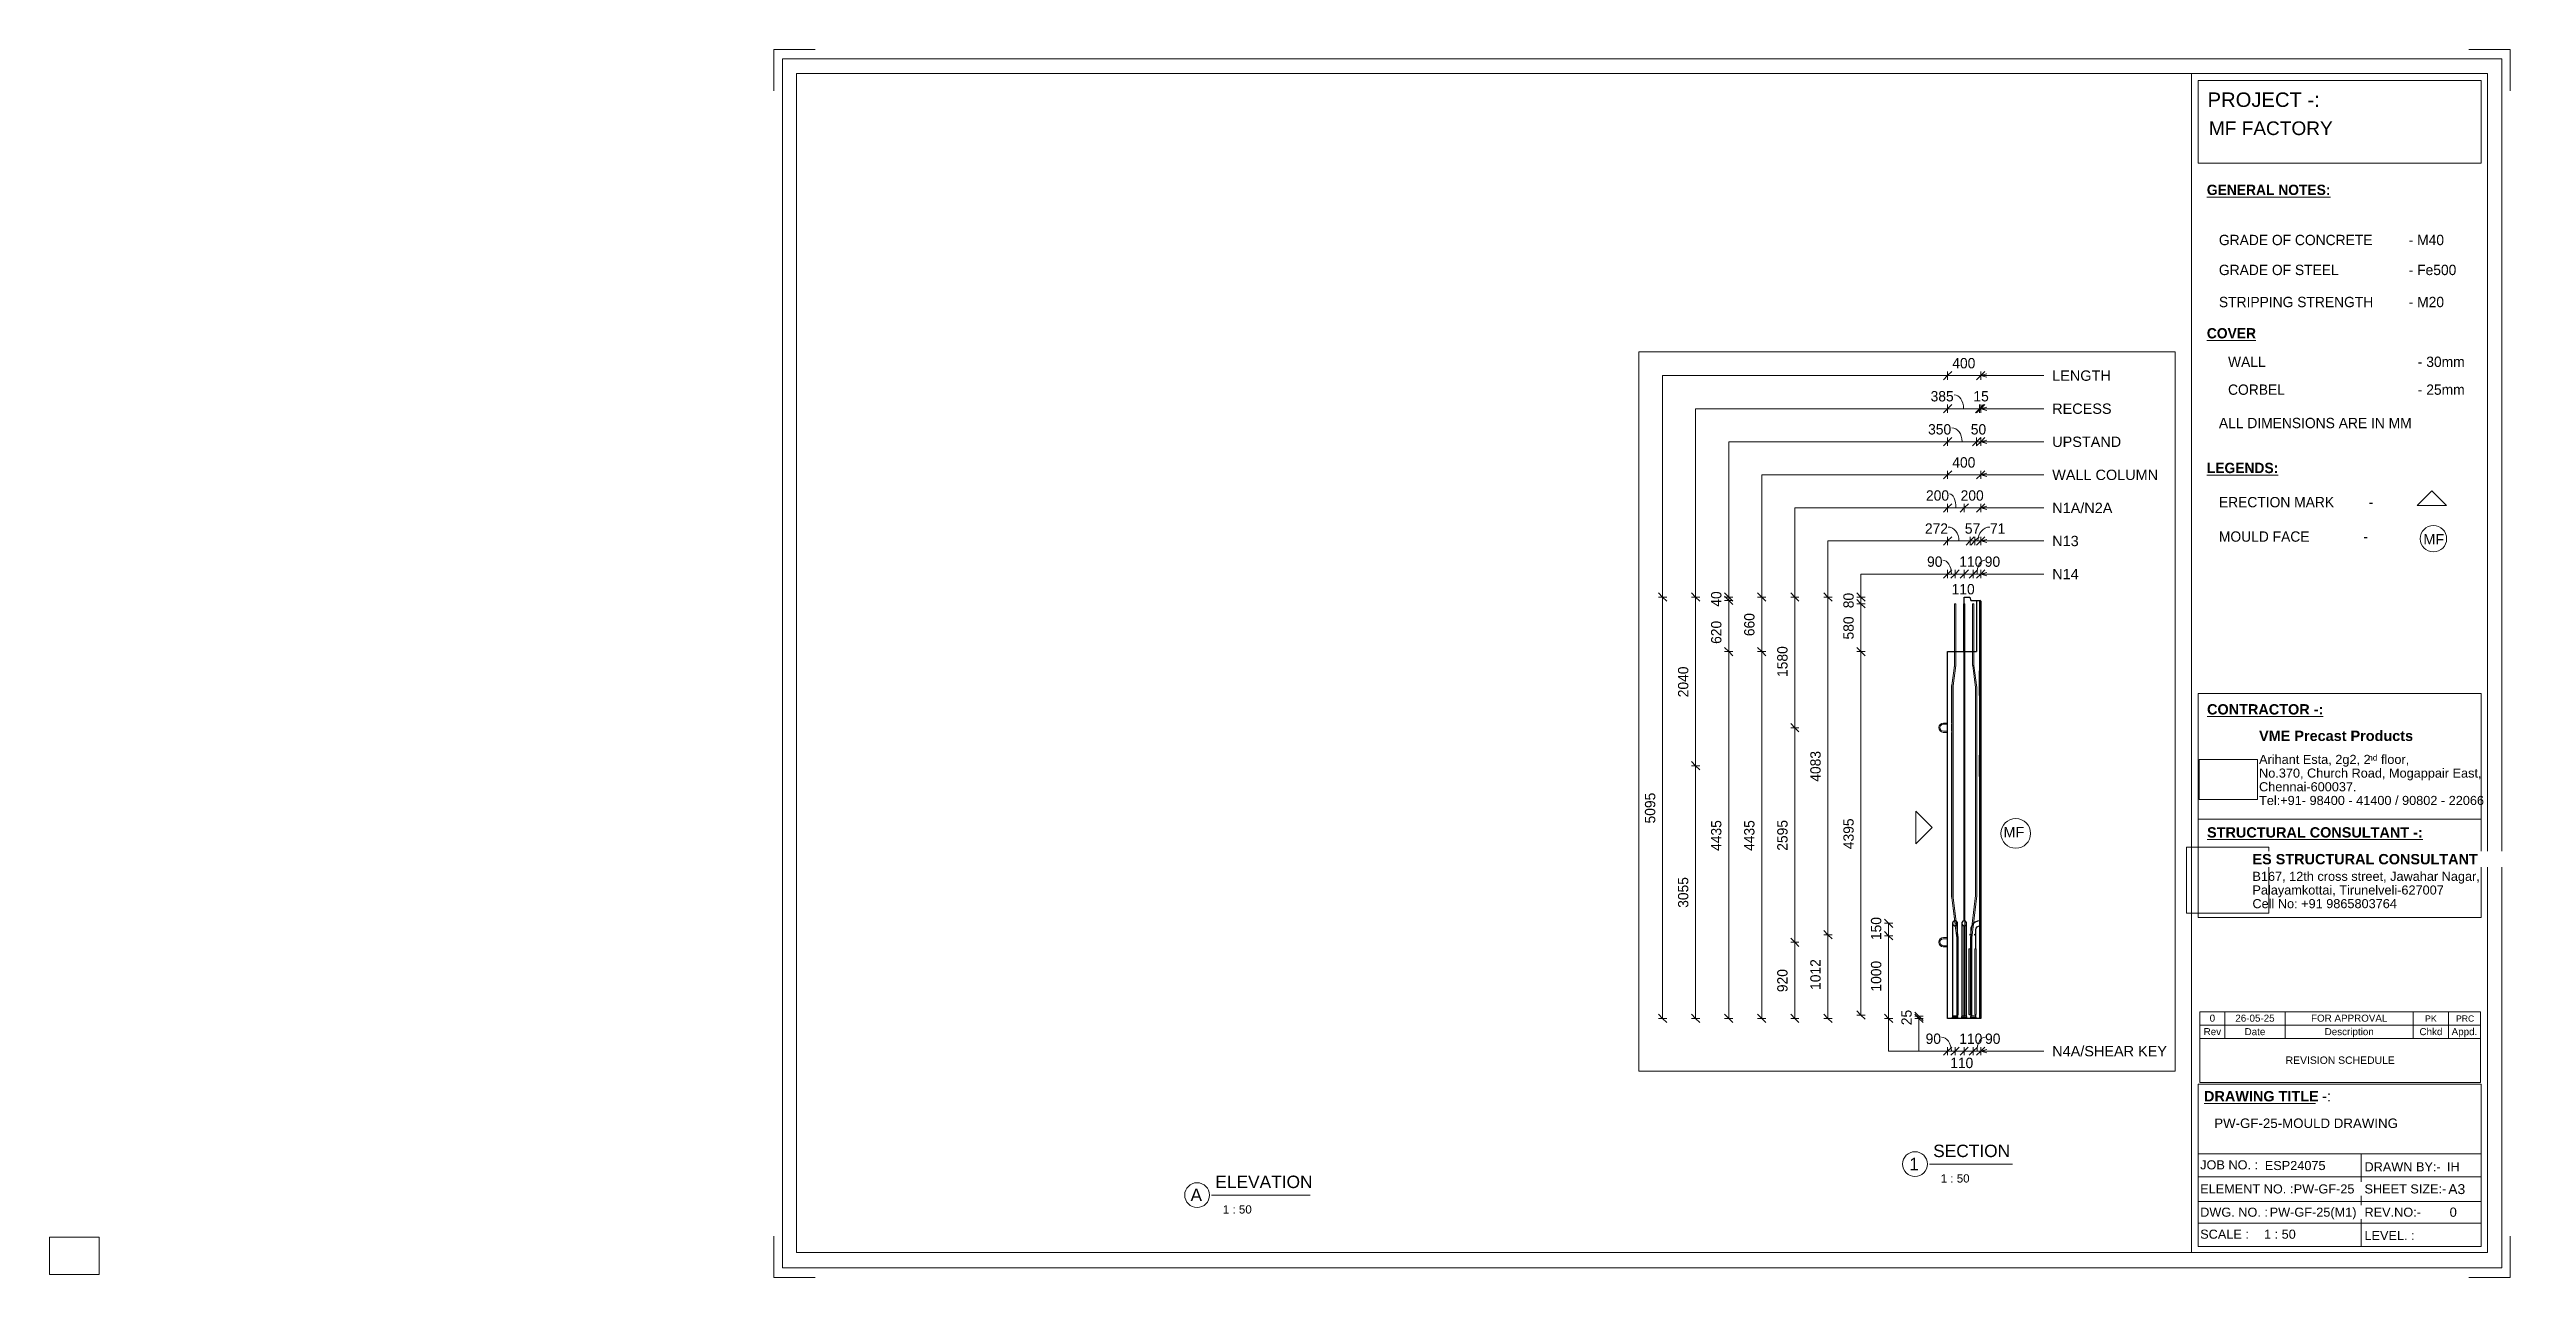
# Paper-space layout 'Layout1' of a CAD drawing. Header units: millimetres. Extents: x 0 to 599, y -1 to 296.
# The model-space entities are those that its viewports show. They can reach past a viewport. Long polylines and large blocks are cut down to what shows.
import ezdxf

# ---------------------------------------------------------------- set-up
doc = ezdxf.new("R2010")
doc.units = ezdxf.units.MM
doc.linetypes.add('Dash', pattern=[6.36, 3.18, -3.18])
for name, color, linetype, lineweight in [('A-ANNO-DIMS', 211, 'Continuous', 9), ('A-ANNO-DIMS-50', 211, 'Continuous', 9), ('A-DETL-MBND', 5, 'Continuous', 18), ('A-DETL-THIN', 151, 'Continuous', 18), ('A-GENM', 13, 'Continuous', 18), ('A-WALL', 113, 'Continuous', 25), ('A-WALL-HDLN', 110, 'Dash', 25), ('G-ANNO-SCHD', 231, 'Continuous', 9), ('G-ANNO-TEXT', 231, 'Continuous', 9), ('G-ANNO-TTLB', 6, 'Continuous', 9), ('G-ANNO-TTLB-MEDM', 33, 'Continuous', 9), ('G-ANNO-TTLB-THIN', 151, 'Continuous', 9), ('S-RBAR', 171, 'Continuous', 18)]:
    doc.layers.add(name, color=color, linetype=linetype, lineweight=lineweight)
doc.layers.add('G-ANNO-NPLT', color=191, linetype='Continuous')
doc.styles.add('Arial_1', font='arial.ttf', dxfattribs={"height": 125})
doc.styles.add('Arial_10', font='arial.ttf', dxfattribs={"height": 2.3})
doc.styles.add('Arial_11', font='arial.ttf', dxfattribs={"height": 1.8})
doc.styles.add('Arial_12', font='arial.ttf', dxfattribs={"height": 1.7})
doc.styles.add('Arial_13', font='arial.ttf', dxfattribs={"height": 2})
doc.styles.add('Arial_14', font='arial.ttf', dxfattribs={"height": 3})
doc.styles.add('Arial_15', font='arial.ttf', dxfattribs={"height": 1.5})
doc.styles.add('Arial_3', font='arial.ttf', dxfattribs={"height": 3.5})
doc.styles.add('Arial_4', font='arial.ttf', dxfattribs={"height": 2.2})
doc.styles.add('Arial_5', font='arial.ttf', dxfattribs={"height": 2.4})
doc.styles.add('Arial_6', font='arial.ttf', dxfattribs={"height": 2.5})
doc.styles.add('Arial_7', font='arial.ttf', dxfattribs={"height": 1.42976})
doc.styles.add('Arial_8', font='arial.ttf', dxfattribs={"height": 2.25})
doc.styles.add('Arial_9', font='arial.ttf', dxfattribs={"height": 3.3})
doc.styles.add('Arial_B', font='arialbd.ttf', dxfattribs={"height": 2.5})
doc.styles.add('Nirmala UI Semilight', font='NirmalaS.ttf', dxfattribs={"height": 125})
doc.styles.add('Nirmala UI Semilight_1', font='NirmalaS.ttf', dxfattribs={"height": 2.5})
doc.styles.add('Nirmala UI Semilight_B', font='', dxfattribs={"height": 2.5})
doc.styles.get('Nirmala UI Semilight_B').set_extended_font_data('Nirmala UI Semilight', bold=True)
doc.dimstyles.new('Arrow_Filled_-_2_5_NI_UI', dxfattribs={"dimscale": 304.8, "dimtxt": 130.920493, "dimasz": 0.328084, "dimexe": 0.164042, "dimexo": 0.0625, "dimgap": 0.164042, "dimtad": 1, "dimdec": 0, "dimzin": 0, "dimdsep": 46, "dimtxsty": 'Nirmala UI Semilight', "dimblk1": 'OBLIQUE', "dimblk2": 'OBLIQUE', "dimsah": 1, "dimcen": 0.09, "dimazin": 0, "dimtfac": 1, "dimtdec": 4, "dimtix": 1, "dimtmove": 1, "dimatfit": 3, "dimfxl": 0.164042, "dimfxlon": 1, "dimtvp": 1, "dimtolj": 1, "dimtzin": 0, "dimarcsym": 2})
doc.dimstyles.new('Arrow_Filled_-_2_5_NI_UI_1', dxfattribs={"dimscale": 304.8, "dimtxt": 130.920493, "dimasz": 0.328084, "dimexe": 0.164042, "dimexo": 0.0625, "dimgap": 0.164042, "dimtad": 1, "dimdec": 0, "dimzin": 0, "dimdsep": 46, "dimtxsty": 'Nirmala UI Semilight', "dimblk1": 'OBLIQUE', "dimblk2": 'OBLIQUE', "dimsah": 1, "dimcen": 0.09, "dimazin": 0, "dimtfac": 1, "dimtdec": 4, "dimtix": 1, "dimtmove": 0, "dimatfit": 3, "dimfxl": 0.164042, "dimfxlon": 1, "dimtvp": 1, "dimtolj": 1, "dimtzin": 0, "dimarcsym": 2})
doc.dimstyles.new('Arrow_Filled_-_2_5_NI_UI_2', dxfattribs={"dimscale": 304.8, "dimtxt": 130.920493, "dimasz": 0.328084, "dimexe": 0.164042, "dimexo": 0.0625, "dimgap": 0.164042, "dimtad": 1, "dimdec": 0, "dimzin": 0, "dimdsep": 46, "dimtxsty": 'Nirmala UI Semilight', "dimblk1": 'OBLIQUE', "dimblk2": 'OBLIQUE', "dimsah": 1, "dimcen": 0.09, "dimazin": 0, "dimtfac": 1, "dimtdec": 4, "dimtix": 1, "dimtmove": 2, "dimatfit": 3, "dimfxl": 0.164042, "dimfxlon": 1, "dimtvp": 1, "dimtolj": 1, "dimtzin": 0, "dimarcsym": 2})
picture_1 = doc.add_image_def('image1.jpg', size_in_pixel=(996, 686))
picture_2 = doc.add_image_def('image2.jpg', size_in_pixel=(1600, 1280))

psp = doc.layouts.get("Layout1")

msp = doc.modelspace()

# ---------------------------------------------------------------- texts
at = {"layer": 'G-ANNO-TEXT', "color": 7, "char_height": 125, "attachment_point": 1, "style": 'Arial_1'}
for s, insert, width in [('LENGTH', (14880.55, 6440.69), 857.8056), ('RECESS', (14880.55, 6040.69), 865.8225), ('UPSTAND', (14880.55, 5640.69), 1010.1263), ('WALL COLUMN', (14880.55, 5240.69), 1551.2653), ('N1A/N2A', (14880.55, 4840.69), 877.8478), ('N13', (14880.55, 4440.69), 384.81), ('N14', (14880.55, 4040.69), 384.81), ('MF', (14290.95, 920.88), 300.6328), ('N4A/SHEAR KEY', (14880.55, -1728.92), 1675.5269)]:
    msp.add_mtext(s, dxfattribs=dict(at, insert=insert, width=width))

# ---------------------------------------------------------------- blocks, each defined once
blk = doc.blocks.new('ES-Landscape-A3 - ES-Landscape-A3-502445-PW-GF-25-MOULD DRAWING')
at = {"layer": 'G-ANNO-TTLB'}
for p, q in [((175.24, 296.27), (185.24, 296.27)), ((175.24, 296.27), (175.24, 286.27)), ((595.24, 296.27), (585.24, 296.27)), ((595.24, 296.27), (595.24, 286.27)), ((519.77, 140.54), (588.2, 140.54)), ((519.77, 86.33), (519.77, 140.54)), ((588.2, 86.33), (588.2, 140.54)), ((519.77, 110.14), (588.2, 110.14)), ((519.77, 6.78), (519.77, 46.03)), ((588.2, 6.78), (588.2, 46.03)), ((559.23, 29.2), (559.23, 6.78)), ((175.24, -0.73), (175.24, 9.27)), ((595.24, -0.73), (595.24, 9.27)), ((175.24, -0.73), (185.24, -0.73)), ((595.24, -0.73), (585.24, -0.73))]:
    blk.add_line(p, q, dxfattribs=at)
at = {"layer": 'G-ANNO-TTLB-MEDM'}
for p, q in [((180.73, 290.44), (180.73, 5.31)), ((180.73, 290.44), (589.79, 290.44)), ((518.17, 290.44), (518.17, 5.31)), ((519.77, 268.77), (519.77, 288.77)), ((519.77, 288.77), (588.2, 288.77)), ((588.2, 288.77), (588.2, 268.77)), ((589.79, 290.44), (589.79, 5.31)), ((588.2, 268.77), (519.77, 268.77)), ((519.77, 86.33), (588.2, 86.33)), ((519.77, 6.78), (588.2, 6.78)), ((180.73, 5.31), (589.79, 5.31))]:
    blk.add_line(p, q, dxfattribs=at)
at = {"layer": 'G-ANNO-TTLB-THIN'}
for p, q in [((177.29, 294.03), (177.29, 1.56)), ((593.23, 294.03), (177.29, 294.03)), ((593.23, 1.56), (593.23, 294.03)), ((519.77, 46.03), (588.2, 46.03)), ((519.77, 29.2), (588.2, 29.2)), ((519.77, 23.64), (588.2, 23.64)), ((519.77, 17.68), (588.2, 17.68)), ((519.77, 12.43), (588.2, 12.43)), ((177.29, 1.56), (593.23, 1.56))]:
    blk.add_line(p, q, dxfattribs=at)
at = {"layer": 'G-ANNO-TTLB', "char_height": 2.2, "attachment_point": 1, "style": 'Arial_4'}
for s, insert, width in [('No.370, Church Road, Mogappair East,', (534.5, 122.37), 63.4135), ('Tel:+91- 98400 - 41400 / 90802 - 22066 ', (534.5, 115.75), 65.2574), ('Chennai-600037.', (534.5, 119.06), 27.6582), ('Cell No: +91 9865803764', (532.9, 90.79), 41.0464), ('Palayamkottai, Tirunelveli-627007', (532.9, 94.09), 54.4346), ('JOB NO. :', (520.26, 27.61), 16.5949), ('DRAWN BY:-', (560, 27.14), 21.7257), ('ELEMENT NO. :', (520.26, 21.79), 26.5359), ('SHEET SIZE:-', (560, 21.79), 23.2489), ('DWG. NO. :', (520.26, 16.16), 19.481), ('REV.NO:-', (560, 16.16), 16.0338), ('SCALE :', (520.26, 10.84), 13.8692), ('LEVEL. :', (560, 10.53), 14.3502)]:
    blk.add_mtext(s, dxfattribs=dict(at, insert=insert, width=width))
at = {"layer": 'G-ANNO-TTLB'}
image = blk.add_image(picture_1, insert=(520, 114.84), size_in_units=(14.11, 9.72), dxfattribs=at)
image.dxf.flags = 7
image = blk.add_image(picture_2, insert=(516.95, 87.39), size_in_units=(19.92, 15.93), dxfattribs=at)
image.dxf.flags = 7
at = {"layer": 'G-ANNO-TTLB', "attachment_point": 1, "bg_fill": 3, "box_fill_scale": 1.25, "bg_fill_color": 256, "bg_fill_true_color": 13158600, "bg_fill_transparency": 0}
for s, insert, char_height, width, style in [('PROJECT -:', (522.05, 285.89), 3.5, 33.3502, 'Arial_3'), ('\\LCONTRACTOR -:', (521.92, 137.94), 2.5, 33.9114, 'Arial_B'), ('\\LSTRUCTURAL CONSULTANT -:', (521.92, 108.18), 2.5, 62.8523, 'Arial_B'), ('\\LDRAWING TITLE', (521.19, 44.36), 2.5, 33.4304, 'Arial_B'), ('A3', (580.27, 21.84), 2.4, 4.9705, 'Arial_5')]:
    blk.add_mtext(s, dxfattribs=dict(at, insert=insert, char_height=char_height, width=width, style=style))
at = {"layer": 'G-ANNO-TTLB', "char_height": 2.5, "attachment_point": 1, "style": 'Arial_B', "bg_fill": 3, "box_fill_scale": 1.25, "bg_fill_color": 256, "bg_fill_true_color": 13158600, "bg_fill_transparency": 0}
for s, insert, width in [('VME Precast Products', (534.5, 131.53), 45.135), ('ES STRUCTURAL CONSULTANT', (532.9, 101.7), 65.6582), ('\\fArial|b1|i0|c0|p34|; ', (548.78, 44.36), 1.2025)]:
    blk.add_mtext(s, dxfattribs=dict(at, insert=insert, width=width))
at = {"layer": 'G-ANNO-TTLB', "attachment_point": 1}
for s, insert, char_height, width, style in [('Arihant Esta, 2g2, 2', (534.5, 125.68), 2.2, 31.9873, 'Arial_4'), ('nd', (560.89, 125.72), 1.43, 2.7257, 'Arial_7'), (' floor,', (563.14, 125.68), 2.2, 9.1392, 'Arial_4'), ('B167, 12th cross street, Jawahar Nagar,', (532.9, 97.4), 2.2, 65.1772, 'Arial_4')]:
    blk.add_mtext(s, dxfattribs=dict(at, insert=insert, char_height=char_height, width=width, style=style))
at = {"layer": 'G-ANNO-TTLB', "insert": (549.77, 44.36), "char_height": 2.5, "width": 2.6456, "attachment_point": 1, "style": 'Arial_6', "bg_fill": 3, "box_fill_scale": 1.25, "bg_fill_color": 256, "bg_fill_true_color": 13158600, "bg_fill_transparency": 0}
blk.add_mtext('-:', dxfattribs=at)
blk = doc.blocks.new('Viewport - M_View Title-1040-PW-GF-25-MOULD DRAWING')
at = {"layer": 'G-ANNO-TTLB'}
for start, end in [(360, 180), (180, 0)]:
    blk.add_arc((-3.5, 0), 3, start, end, dxfattribs=at)
blk = doc.blocks.new('12_7Ø_ Lifting Insert_COLUMN - 12_9Ø Lifting insert-1653171-Elevation Right')
at = {"layer": 'A-GENM'}
for p, q in [((17735.43, 2176.35), (17685.43, 2176.35)), ((17685.43, 2163.65), (17735.43, 2163.65)), ((17735.43, 2076.35), (17685.43, 2076.35)), ((17685.43, 2063.65), (17735.43, 2063.65))]:
    blk.add_line(p, q, dxfattribs=at)
at = {"layer": 'A-GENM', "flags": 128}
for points in [[(17685.43, 2176.35), (17664.37, 2172.27), (17646.36, 2160.61), (17634.02, 2143.07), (17629.12, 2122.18), (17632.39, 2100.98), (17643.34, 2082.54), (17660.39, 2069.52), (17681.07, 2063.82), (17685.43, 2063.65)], [(17685.43, 2076.35), (17667.03, 2080.42), (17652.06, 2091.87), (17643.31, 2108.56), (17642.41, 2127.38), (17649.53, 2144.83), (17663.34, 2157.65), (17681.28, 2163.45), (17685.43, 2163.65)]]:
    blk.add_lwpolyline(points, dxfattribs=at)
blk = doc.blocks.new('DIMBLOCK68-Elevation Front')
at = {"layer": 'A-ANNO-DIMS-50'}
for p, q in [((-29.72, 3700), (-79.72, 3750)), ((-29.72, 3700), (-79.72, 3700)), ((-29.72, -1395), (-29.72, 3700)), ((-29.72, 3700), (20.28, 3650)), ((-29.72, 3700), (20.28, 3700)), ((-29.72, -1395), (-79.72, -1345)), ((-29.72, -1395), (-79.72, -1395)), ((-29.72, -1395), (20.28, -1445)), ((-29.72, -1395), (20.28, -1395))]:
    blk.add_line(p, q, dxfattribs=at)
at = {"layer": 'A-ANNO-DIMS-50', "color": 0, "insert": (-242.81, 962.07), "char_height": 125, "width": 457.0315, "attachment_point": 1, "rotation": 90, "line_spacing_factor": 1.142579, "style": 'Nirmala UI Semilight'}
blk.add_mtext('5095', dxfattribs=at)
blk = doc.blocks.new('_Oblique')
at = {"color": 0, "linetype": 'ByBlock', "lineweight": -2}
blk.add_line((-0.5, -0.5), (0.5, 0.5), dxfattribs=at)
blk = doc.blocks.new('DIMBLOCK85-Elevation Right')
at = {"layer": 'A-ANNO-DIMS-50'}
for p, q in [((13925.97, 3978.19), (13975.97, 4028.19)), ((13925.97, 3978.19), (13925.97, 4028.19)), ((14015.97, 3978.19), (14065.97, 4028.19)), ((14015.97, 3978.19), (14015.97, 4028.19)), ((13925.97, 3978.19), (13875.97, 3928.19)), ((14015.97, 3978.19), (13925.97, 3978.19)), ((13925.97, 3978.19), (13925.97, 3928.19)), ((14015.97, 3978.19), (13965.97, 3928.19)), ((14015.97, 3978.19), (14015.97, 3928.19))]:
    blk.add_line(p, q, dxfattribs=at)
blk.add_ellipse((14064.79, 3978.19), major_axis=(0, 169.02), ratio=0.555106, start_param=0, end_param=1.570796, dxfattribs=at)
at = {"layer": 'A-ANNO-DIMS-50', "color": 0, "insert": (14064.79, 4191.28), "char_height": 125, "width": 228.5158, "attachment_point": 1, "line_spacing_factor": 1.142579, "style": 'Nirmala UI Semilight'}
blk.add_mtext('90', dxfattribs=at)
blk = doc.blocks.new('DIMBLOCK86-Elevation Right')
at = {"layer": 'A-ANNO-DIMS-50'}
for p, q in [((13815.97, 3978.19), (13865.97, 4028.19)), ((13815.97, 3978.19), (13815.97, 4028.19)), ((13925.97, 3978.19), (13975.97, 4028.19)), ((13925.97, 3978.19), (13925.97, 4028.19)), ((13815.97, 3978.19), (13765.97, 3928.19)), ((13925.97, 3978.19), (13815.97, 3978.19)), ((13815.97, 3978.19), (13815.97, 3928.19)), ((13925.97, 3978.19), (13875.97, 3928.19)), ((13925.97, 3978.19), (13925.97, 3928.19))]:
    blk.add_line(p, q, dxfattribs=at)
at = {"layer": 'A-ANNO-DIMS-50', "color": 0, "insert": (13756.71, 4191.28), "char_height": 125, "width": 274.2189, "attachment_point": 1, "line_spacing_factor": 1.142579, "style": 'Nirmala UI Semilight'}
blk.add_mtext('110', dxfattribs=at)
blk = doc.blocks.new('DIMBLOCK87-Elevation Right')
at = {"layer": 'A-ANNO-DIMS-50'}
for p, q in [((13705.97, 3978.19), (13755.97, 4028.19)), ((13705.97, 3978.19), (13705.97, 4028.19)), ((13815.97, 3978.19), (13865.97, 4028.19)), ((13815.97, 3978.19), (13815.97, 4028.19)), ((13705.97, 3978.19), (13655.97, 3928.19)), ((13815.97, 3978.19), (13705.97, 3978.19)), ((13705.97, 3978.19), (13705.97, 3928.19)), ((13815.97, 3978.19), (13765.97, 3928.19)), ((13815.97, 3978.19), (13815.97, 3928.19))]:
    blk.add_line(p, q, dxfattribs=at)
at = {"layer": 'A-ANNO-DIMS-50', "color": 0, "insert": (13663.97, 3857.96), "char_height": 125, "width": 274.2189, "attachment_point": 1, "line_spacing_factor": 1.142579, "style": 'Nirmala UI Semilight'}
blk.add_mtext('110', dxfattribs=at)
blk = doc.blocks.new('DIMBLOCK88-Elevation Right')
at = {"layer": 'A-ANNO-DIMS-50'}
for p, q in [((13615.97, 3978.19), (13665.97, 4028.19)), ((13615.97, 3978.19), (13615.97, 4028.19)), ((13705.97, 3978.19), (13755.97, 4028.19)), ((13705.97, 3978.19), (13705.97, 4028.19)), ((13615.97, 3978.19), (13565.97, 3928.19)), ((13705.97, 3978.19), (13615.97, 3978.19)), ((13615.97, 3978.19), (13615.97, 3928.19)), ((13705.97, 3978.19), (13655.97, 3928.19)), ((13705.97, 3978.19), (13705.97, 3928.19))]:
    blk.add_line(p, q, dxfattribs=at)
blk.add_ellipse((13557.23, 3978.19), major_axis=(0, 169.02), ratio=0.613778, start_param=4.712389, end_param=6.283185, dxfattribs=at)
at = {"layer": 'A-ANNO-DIMS-50', "color": 0, "insert": (13366.8, 4191.28), "char_height": 125, "width": 228.5158, "attachment_point": 1, "line_spacing_factor": 1.142579, "style": 'Nirmala UI Semilight'}
blk.add_mtext('90', dxfattribs=at)
blk = doc.blocks.new('DIMBLOCK89-Elevation Right')
at = {"layer": 'A-ANNO-DIMS-50'}
for p, q in [((12567.32, 3700), (12517.32, 3750)), ((12567.32, 3700), (12517.32, 3700)), ((12567.32, 3700), (12567.32, 3620)), ((12567.32, 3700), (12617.32, 3650)), ((12567.32, 3700), (12617.32, 3700)), ((12567.32, 3620), (12517.32, 3670)), ((12567.32, 3620), (12517.32, 3620)), ((12567.32, 3620), (12617.32, 3570)), ((12567.32, 3620), (12617.32, 3620))]:
    blk.add_line(p, q, dxfattribs=at)
at = {"layer": 'A-ANNO-DIMS-50', "color": 0, "insert": (12354.24, 3564.79), "char_height": 125, "width": 228.5158, "attachment_point": 1, "rotation": 90, "line_spacing_factor": 1.142579, "style": 'Nirmala UI Semilight'}
blk.add_mtext('80', dxfattribs=at)
blk = doc.blocks.new('DIMBLOCK90-Elevation Right')
at = {"layer": 'A-ANNO-DIMS-50'}
for p, q in [((12567.32, 3620), (12517.32, 3670)), ((12567.32, 3620), (12517.32, 3620)), ((12567.32, 3620), (12567.32, 3040)), ((12567.32, 3620), (12617.32, 3570)), ((12567.32, 3620), (12617.32, 3620)), ((12567.32, 3040), (12517.32, 3090)), ((12567.32, 3040), (12517.32, 3040)), ((12567.32, 3040), (12617.32, 2990)), ((12567.32, 3040), (12617.32, 3040))]:
    blk.add_line(p, q, dxfattribs=at)
at = {"layer": 'A-ANNO-DIMS-50', "color": 0, "insert": (12354.24, 3187.18), "char_height": 125, "width": 342.7737, "attachment_point": 1, "rotation": 90, "line_spacing_factor": 1.142579, "style": 'Nirmala UI Semilight'}
blk.add_mtext('580', dxfattribs=at)
blk = doc.blocks.new('DIMBLOCK91-Elevation Right')
at = {"layer": 'A-ANNO-DIMS-50'}
for p, q in [((12567.32, 3040), (12517.32, 3090)), ((12567.32, 3040), (12517.32, 3040)), ((12567.32, 3040), (12567.32, -1355)), ((12567.32, 3040), (12617.32, 2990)), ((12567.32, 3040), (12617.32, 3040)), ((12567.32, -1355), (12517.32, -1305)), ((12567.32, -1355), (12517.32, -1355)), ((12567.32, -1355), (12617.32, -1405)), ((12567.32, -1355), (12617.32, -1355))]:
    blk.add_line(p, q, dxfattribs=at)
at = {"layer": 'A-ANNO-DIMS-50', "color": 0, "insert": (12354.24, 650.88), "char_height": 125, "width": 459.888, "attachment_point": 1, "rotation": 90, "line_spacing_factor": 1.142579, "style": 'Nirmala UI Semilight'}
blk.add_mtext('4395', dxfattribs=at)
blk = doc.blocks.new('DIMBLOCK92-Elevation Right')
at = {"layer": 'A-ANNO-DIMS-50'}
for p, q in [((13815.97, 4778.19), (13865.97, 4828.19)), ((13815.97, 4778.19), (13815.97, 4828.19)), ((14015.97, 4778.19), (14065.97, 4828.19)), ((14015.97, 4778.19), (14015.97, 4828.19)), ((13815.97, 4778.19), (13765.97, 4728.19)), ((14015.97, 4778.19), (13815.97, 4778.19)), ((13815.97, 4778.19), (13815.97, 4728.19)), ((14015.97, 4778.19), (13965.97, 4728.19)), ((14015.97, 4778.19), (14015.97, 4728.19))]:
    blk.add_line(p, q, dxfattribs=at)
at = {"layer": 'A-ANNO-DIMS-50', "color": 0, "insert": (13773.14, 4991.28), "char_height": 125, "width": 342.7737, "attachment_point": 1, "line_spacing_factor": 1.142579, "style": 'Nirmala UI Semilight'}
blk.add_mtext('200', dxfattribs=at)
blk = doc.blocks.new('DIMBLOCK93-Elevation Right')
at = {"layer": 'A-ANNO-DIMS-50'}
for p, q in [((13615.97, 4778.19), (13665.97, 4828.19)), ((13615.97, 4778.19), (13615.97, 4828.19)), ((13815.97, 4778.19), (13865.97, 4828.19)), ((13815.97, 4778.19), (13815.97, 4828.19)), ((13615.97, 4778.19), (13565.97, 4728.19)), ((13815.97, 4778.19), (13615.97, 4778.19)), ((13615.97, 4778.19), (13615.97, 4728.19)), ((13815.97, 4778.19), (13765.97, 4728.19)), ((13815.97, 4778.19), (13815.97, 4728.19))]:
    blk.add_line(p, q, dxfattribs=at)
blk.add_ellipse((13639.62, 4778.19), major_axis=(0, 169.02), ratio=0.451677, start_param=4.712389, end_param=6.283185, dxfattribs=at)
at = {"layer": 'A-ANNO-DIMS-50', "color": 0, "insert": (13353.98, 4991.28), "char_height": 125, "width": 342.7737, "attachment_point": 1, "line_spacing_factor": 1.142579, "style": 'Nirmala UI Semilight'}
blk.add_mtext('200', dxfattribs=at)
blk = doc.blocks.new('DIMBLOCK94-Elevation Right')
at = {"layer": 'A-ANNO-DIMS-50'}
for p, q in [((11767.32, 3700), (11717.32, 3750)), ((11767.32, 3700), (11717.32, 3700)), ((11767.32, 3700), (11767.32, 2120)), ((11767.32, 3700), (11817.32, 3650)), ((11767.32, 3700), (11817.32, 3700)), ((11767.32, 2120), (11717.32, 2170)), ((11767.32, 2120), (11717.32, 2120)), ((11767.32, 2120), (11817.32, 2070)), ((11767.32, 2120), (11817.32, 2120))]:
    blk.add_line(p, q, dxfattribs=at)
at = {"layer": 'A-ANNO-DIMS-50', "color": 0, "insert": (11554.24, 2733.85), "char_height": 125, "width": 422.7542, "attachment_point": 1, "rotation": 90, "line_spacing_factor": 1.142579, "style": 'Nirmala UI Semilight'}
blk.add_mtext('1580', dxfattribs=at)
blk = doc.blocks.new('DIMBLOCK95-Elevation Right')
at = {"layer": 'A-ANNO-DIMS-50'}
for p, q in [((11767.32, 2120), (11717.32, 2170)), ((11767.32, 2120), (11717.32, 2120)), ((11767.32, 2120), (11767.32, -475)), ((11767.32, 2120), (11817.32, 2070)), ((11767.32, 2120), (11817.32, 2120)), ((11767.32, -475), (11717.32, -425)), ((11767.32, -475), (11717.32, -475)), ((11767.32, -475), (11817.32, -525)), ((11767.32, -475), (11817.32, -475))]:
    blk.add_line(p, q, dxfattribs=at)
at = {"layer": 'A-ANNO-DIMS-50', "color": 0, "insert": (11554.24, 632.07), "char_height": 125, "width": 457.0315, "attachment_point": 1, "rotation": 90, "line_spacing_factor": 1.142579, "style": 'Nirmala UI Semilight'}
blk.add_mtext('2595', dxfattribs=at)
blk = doc.blocks.new('DIMBLOCK96-Elevation Right')
at = {"layer": 'A-ANNO-DIMS-50'}
for p, q in [((11767.32, -475), (11717.32, -425)), ((11767.32, -475), (11717.32, -475)), ((11767.32, -475), (11767.32, -1395)), ((11767.32, -475), (11817.32, -525)), ((11767.32, -475), (11817.32, -475)), ((11767.32, -1395), (11717.32, -1345)), ((11767.32, -1395), (11717.32, -1395)), ((11767.32, -1395), (11817.32, -1445)), ((11767.32, -1395), (11817.32, -1395))]:
    blk.add_line(p, q, dxfattribs=at)
at = {"layer": 'A-ANNO-DIMS-50', "color": 0, "insert": (11554.24, -1077.82), "char_height": 125, "width": 342.7737, "attachment_point": 1, "rotation": 90, "line_spacing_factor": 1.142579, "style": 'Nirmala UI Semilight'}
blk.add_mtext('920', dxfattribs=at)
blk = doc.blocks.new('DIMBLOCK97-Elevation Right')
at = {"layer": 'A-ANNO-DIMS-50'}
for p, q in [((13615.97, 5178.19), (13665.97, 5228.19)), ((13615.97, 5178.19), (13615.97, 5228.19)), ((14015.97, 5178.19), (14065.97, 5228.19)), ((14015.97, 5178.19), (14015.97, 5228.19)), ((13615.97, 5178.19), (13565.97, 5128.19)), ((14015.97, 5178.19), (13615.97, 5178.19)), ((13615.97, 5178.19), (13615.97, 5128.19)), ((14015.97, 5178.19), (13965.97, 5128.19)), ((14015.97, 5178.19), (14015.97, 5128.19))]:
    blk.add_line(p, q, dxfattribs=at)
at = {"layer": 'A-ANNO-DIMS-50', "color": 0, "insert": (13671.95, 5391.28), "char_height": 125, "width": 345.6301, "attachment_point": 1, "line_spacing_factor": 1.142579, "style": 'Nirmala UI Semilight'}
blk.add_mtext('400', dxfattribs=at)
blk = doc.blocks.new('DIMBLOCK98-Elevation Right')
at = {"layer": 'A-ANNO-DIMS-50'}
for p, q in [((11367.32, 3700), (11317.32, 3750)), ((11367.32, 3700), (11317.32, 3700)), ((11367.32, 3700), (11367.32, 3040)), ((11367.32, 3700), (11417.32, 3650)), ((11367.32, 3700), (11417.32, 3700)), ((11367.32, 3040), (11317.32, 3090)), ((11367.32, 3040), (11317.32, 3040)), ((11367.32, 3040), (11417.32, 2990)), ((11367.32, 3040), (11417.32, 3040))]:
    blk.add_line(p, q, dxfattribs=at)
at = {"layer": 'A-ANNO-DIMS-50', "color": 0, "insert": (11154.24, 3227.18), "char_height": 125, "width": 342.7737, "attachment_point": 1, "rotation": 90, "line_spacing_factor": 1.142579, "style": 'Nirmala UI Semilight'}
blk.add_mtext('660', dxfattribs=at)
blk = doc.blocks.new('DIMBLOCK99-Elevation Right')
at = {"layer": 'A-ANNO-DIMS-50'}
for p, q in [((11367.32, 3040), (11317.32, 3090)), ((11367.32, 3040), (11317.32, 3040)), ((11367.32, 3040), (11367.32, -1395)), ((11367.32, 3040), (11417.32, 2990)), ((11367.32, 3040), (11417.32, 3040)), ((11367.32, -1395), (11317.32, -1345)), ((11367.32, -1395), (11317.32, -1395)), ((11367.32, -1395), (11417.32, -1445)), ((11367.32, -1395), (11417.32, -1395))]:
    blk.add_line(p, q, dxfattribs=at)
at = {"layer": 'A-ANNO-DIMS-50', "color": 0, "insert": (11154.24, 629.69), "char_height": 125, "width": 462.7444, "attachment_point": 1, "rotation": 90, "line_spacing_factor": 1.142579, "style": 'Nirmala UI Semilight'}
blk.add_mtext('4435', dxfattribs=at)
blk = doc.blocks.new('DIMBLOCK100-Elevation Right')
at = {"layer": 'A-ANNO-DIMS-50'}
for p, q in [((13965.97, 5578.19), (14015.97, 5628.19)), ((13965.97, 5578.19), (13965.97, 5628.19)), ((14015.97, 5578.19), (14065.97, 5628.19)), ((14015.97, 5578.19), (14015.97, 5628.19)), ((13965.97, 5578.19), (13915.97, 5528.19)), ((14015.97, 5578.19), (13965.97, 5578.19)), ((13965.97, 5578.19), (13965.97, 5528.19)), ((14015.97, 5578.19), (13965.97, 5528.19)), ((14015.97, 5578.19), (14015.97, 5528.19))]:
    blk.add_line(p, q, dxfattribs=at)
at = {"layer": 'A-ANNO-DIMS-50', "color": 0, "insert": (13895.75, 5791.28), "char_height": 125, "width": 228.5158, "attachment_point": 1, "line_spacing_factor": 1.142579, "style": 'Nirmala UI Semilight'}
blk.add_mtext('50', dxfattribs=at)
blk = doc.blocks.new('DIMBLOCK101-Elevation Right')
at = {"layer": 'A-ANNO-DIMS-50'}
for p, q in [((13615.97, 5578.19), (13665.97, 5628.19)), ((13615.97, 5578.19), (13615.97, 5628.19)), ((13965.97, 5578.19), (14015.97, 5628.19)), ((13965.97, 5578.19), (13965.97, 5628.19)), ((13615.97, 5578.19), (13565.97, 5528.19)), ((13965.97, 5578.19), (13615.97, 5578.19)), ((13615.97, 5578.19), (13615.97, 5528.19)), ((13965.97, 5578.19), (13915.97, 5528.19)), ((13965.97, 5578.19), (13965.97, 5528.19))]:
    blk.add_line(p, q, dxfattribs=at)
blk.add_ellipse((13665.23, 5578.19), major_axis=(0, 169.02), ratio=0.743923, start_param=4.712389, end_param=6.283185, dxfattribs=at)
at = {"layer": 'A-ANNO-DIMS-50', "color": 0, "insert": (13379.58, 5791.28), "char_height": 125, "width": 342.7737, "attachment_point": 1, "line_spacing_factor": 1.142579, "style": 'Nirmala UI Semilight'}
blk.add_mtext('350', dxfattribs=at)
blk = doc.blocks.new('DIMBLOCK102-Elevation Right')
at = {"layer": 'A-ANNO-DIMS-50'}
for p, q in [((10967.32, 3700), (10917.32, 3750)), ((10967.32, 3660), (10917.32, 3710)), ((10967.32, 3700), (10917.32, 3700)), ((10967.32, 3700), (10967.32, 3660)), ((10967.32, 3700), (11017.32, 3650)), ((10967.32, 3700), (11017.32, 3700)), ((10967.32, 3660), (10917.32, 3660)), ((10967.32, 3660), (11017.32, 3610)), ((10967.32, 3660), (11017.32, 3660))]:
    blk.add_line(p, q, dxfattribs=at)
at = {"layer": 'A-ANNO-DIMS-50', "color": 0, "insert": (10754.24, 3583.59), "char_height": 125, "width": 231.3722, "attachment_point": 1, "rotation": 90, "line_spacing_factor": 1.142579, "style": 'Nirmala UI Semilight'}
blk.add_mtext('40', dxfattribs=at)
blk = doc.blocks.new('DIMBLOCK103-Elevation Right')
at = {"layer": 'A-ANNO-DIMS-50'}
for p, q in [((10967.32, 3660), (10917.32, 3710)), ((10967.32, 3660), (10917.32, 3660)), ((10967.32, 3660), (10967.32, 3040)), ((10967.32, 3660), (11017.32, 3610)), ((10967.32, 3660), (11017.32, 3660)), ((10967.32, 3040), (10917.32, 3090)), ((10967.32, 3040), (10917.32, 3040)), ((10967.32, 3040), (11017.32, 2990)), ((10967.32, 3040), (11017.32, 3040))]:
    blk.add_line(p, q, dxfattribs=at)
at = {"layer": 'A-ANNO-DIMS-50', "color": 0, "insert": (10754.24, 3133.82), "char_height": 125, "width": 342.7737, "attachment_point": 1, "rotation": 90, "line_spacing_factor": 1.142579, "style": 'Nirmala UI Semilight'}
blk.add_mtext('620', dxfattribs=at)
blk = doc.blocks.new('DIMBLOCK104-Elevation Right')
at = {"layer": 'A-ANNO-DIMS-50'}
for p, q in [((10967.32, 3040), (10917.32, 3090)), ((10967.32, 3040), (10917.32, 3040)), ((10967.32, 3040), (10967.32, -1395)), ((10967.32, 3040), (11017.32, 2990)), ((10967.32, 3040), (11017.32, 3040)), ((10967.32, -1395), (10917.32, -1345)), ((10967.32, -1395), (10917.32, -1395)), ((10967.32, -1395), (11017.32, -1445)), ((10967.32, -1395), (11017.32, -1395))]:
    blk.add_line(p, q, dxfattribs=at)
at = {"layer": 'A-ANNO-DIMS-50', "color": 0, "insert": (10754.24, 629.69), "char_height": 125, "width": 462.7444, "attachment_point": 1, "rotation": 90, "line_spacing_factor": 1.142579, "style": 'Nirmala UI Semilight'}
blk.add_mtext('4435', dxfattribs=at)
blk = doc.blocks.new('DIMBLOCK105-Elevation Right')
at = {"layer": 'A-ANNO-DIMS-50'}
for p, q in [((14000.97, 5978.19), (14050.97, 6028.19)), ((14000.97, 5978.19), (14000.97, 6028.19)), ((14015.97, 5978.19), (14065.97, 6028.19)), ((14015.97, 5978.19), (14015.97, 6028.19)), ((14000.97, 5978.19), (13950.97, 5928.19)), ((14015.97, 5978.19), (13965.97, 5928.19)), ((14015.97, 5978.19), (14000.97, 5978.19)), ((14000.97, 5978.19), (14000.97, 5928.19)), ((14015.97, 5978.19), (14015.97, 5928.19))]:
    blk.add_line(p, q, dxfattribs=at)
at = {"layer": 'A-ANNO-DIMS-50', "color": 0, "insert": (13927.53, 6191.28), "char_height": 125, "width": 194.2384, "attachment_point": 1, "line_spacing_factor": 1.142579, "style": 'Nirmala UI Semilight'}
blk.add_mtext('15', dxfattribs=at)
blk = doc.blocks.new('DIMBLOCK106-Elevation Right')
at = {"layer": 'A-ANNO-DIMS-50'}
for p, q in [((13615.97, 5978.19), (13665.97, 6028.19)), ((13615.97, 5978.19), (13615.97, 6028.19)), ((14000.97, 5978.19), (14050.97, 6028.19)), ((14000.97, 5978.19), (14000.97, 6028.19)), ((13615.97, 5978.19), (13565.97, 5928.19)), ((14000.97, 5978.19), (13615.97, 5978.19)), ((13615.97, 5978.19), (13615.97, 5928.19)), ((14000.97, 5978.19), (13950.97, 5928.19)), ((14000.97, 5978.19), (14000.97, 5928.19))]:
    blk.add_line(p, q, dxfattribs=at)
blk.add_ellipse((13695.42, 5978.19), major_axis=(0, 169.02), ratio=0.66886, start_param=4.712389, end_param=6.283185, dxfattribs=at)
at = {"layer": 'A-ANNO-DIMS-50', "color": 0, "insert": (13409.77, 6191.28), "char_height": 125, "width": 342.7737, "attachment_point": 1, "line_spacing_factor": 1.142579, "style": 'Nirmala UI Semilight'}
blk.add_mtext('385', dxfattribs=at)
blk = doc.blocks.new('DIMBLOCK107-Elevation Right')
at = {"layer": 'A-ANNO-DIMS-50'}
for p, q in [((10567.32, 3700), (10517.32, 3750)), ((10567.32, 3700), (10517.32, 3700)), ((10567.32, 3700), (10567.32, 1659.6)), ((10567.32, 3700), (10617.32, 3650)), ((10567.32, 3700), (10617.32, 3700)), ((10567.32, 1659.6), (10517.32, 1709.6)), ((10567.32, 1659.6), (10517.32, 1659.6)), ((10567.32, 1659.6), (10617.32, 1609.6)), ((10567.32, 1659.6), (10617.32, 1659.6))]:
    blk.add_line(p, q, dxfattribs=at)
at = {"layer": 'A-ANNO-DIMS-50', "color": 0, "insert": (10354.24, 2488.18), "char_height": 125, "width": 459.888, "attachment_point": 1, "rotation": 90, "line_spacing_factor": 1.142579, "style": 'Nirmala UI Semilight'}
blk.add_mtext('2040', dxfattribs=at)
blk = doc.blocks.new('DIMBLOCK108-Elevation Right')
at = {"layer": 'A-ANNO-DIMS-50'}
for p, q in [((10567.32, 1659.6), (10517.32, 1709.6)), ((10567.32, 1659.6), (10517.32, 1659.6)), ((10567.32, 1659.6), (10567.32, -1395)), ((10567.32, 1659.6), (10617.32, 1609.6)), ((10567.32, 1659.6), (10617.32, 1659.6)), ((10567.32, -1395), (10517.32, -1345)), ((10567.32, -1395), (10517.32, -1395)), ((10567.32, -1395), (10617.32, -1445)), ((10567.32, -1395), (10617.32, -1395))]:
    blk.add_line(p, q, dxfattribs=at)
at = {"layer": 'A-ANNO-DIMS-50', "color": 0, "insert": (10354.24, -58.13), "char_height": 125, "width": 457.0315, "attachment_point": 1, "rotation": 90, "line_spacing_factor": 1.142579, "style": 'Nirmala UI Semilight'}
blk.add_mtext('3055', dxfattribs=at)
blk = doc.blocks.new('DIMBLOCK109-Elevation Right')
at = {"layer": 'A-ANNO-DIMS-50'}
for p, q in [((10167.32, 3700), (10117.32, 3750)), ((10167.32, 3700), (10117.32, 3700)), ((10167.32, 3700), (10167.32, -1395)), ((10167.32, 3700), (10217.32, 3650)), ((10167.32, 3700), (10217.32, 3700)), ((10167.32, -1395), (10117.32, -1345)), ((10167.32, -1395), (10117.32, -1395)), ((10167.32, -1395), (10217.32, -1445)), ((10167.32, -1395), (10217.32, -1395))]:
    blk.add_line(p, q, dxfattribs=at)
at = {"layer": 'A-ANNO-DIMS-50', "color": 0, "insert": (9954.24, 962.07), "char_height": 125, "width": 457.0315, "attachment_point": 1, "rotation": 90, "line_spacing_factor": 1.142579, "style": 'Nirmala UI Semilight'}
blk.add_mtext('5095', dxfattribs=at)
blk = doc.blocks.new('DIMBLOCK110-Elevation Right')
at = {"layer": 'A-ANNO-DIMS-50'}
for p, q in [((13615.97, 6378.19), (13665.97, 6428.19)), ((13615.97, 6378.19), (13615.97, 6428.19)), ((14015.97, 6378.19), (14065.97, 6428.19)), ((14015.97, 6378.19), (14015.97, 6428.19)), ((13615.97, 6378.19), (13565.97, 6328.19)), ((14015.97, 6378.19), (13615.97, 6378.19)), ((13615.97, 6378.19), (13615.97, 6328.19)), ((14015.97, 6378.19), (13965.97, 6328.19)), ((14015.97, 6378.19), (14015.97, 6328.19))]:
    blk.add_line(p, q, dxfattribs=at)
at = {"layer": 'A-ANNO-DIMS-50', "color": 0, "insert": (13671.95, 6591.28), "char_height": 125, "width": 345.6301, "attachment_point": 1, "line_spacing_factor": 1.142579, "style": 'Nirmala UI Semilight'}
blk.add_mtext('400', dxfattribs=at)
blk = doc.blocks.new('DIMBLOCK111-Elevation Right')
at = {"layer": 'A-ANNO-DIMS-50'}
for p, q in [((13615.97, -1791.42), (13665.97, -1741.42)), ((13615.97, -1791.42), (13615.97, -1741.42)), ((13705.77, -1791.42), (13755.77, -1741.42)), ((13705.77, -1791.42), (13705.77, -1741.42)), ((13615.97, -1791.42), (13565.97, -1841.42)), ((13615.97, -1791.42), (13705.77, -1791.42)), ((13615.97, -1791.42), (13615.97, -1841.42)), ((13705.77, -1791.42), (13655.77, -1841.42)), ((13705.77, -1791.42), (13705.77, -1841.42))]:
    blk.add_line(p, q, dxfattribs=at)
blk.add_ellipse((13539.59, -1791.42), major_axis=(0, 169.02), ratio=0.717574, start_param=4.712389, end_param=6.283185, dxfattribs=at)
at = {"layer": 'A-ANNO-DIMS-50', "color": 0, "insert": (13349.16, -1578.34), "char_height": 125, "width": 228.5158, "attachment_point": 1, "line_spacing_factor": 1.142579, "style": 'Nirmala UI Semilight'}
blk.add_mtext('90', dxfattribs=at)
blk = doc.blocks.new('DIMBLOCK112-Elevation Right')
at = {"layer": 'A-ANNO-DIMS-50'}
for p, q in [((13705.77, -1791.42), (13755.77, -1741.42)), ((13705.77, -1791.42), (13705.77, -1741.42)), ((13815.77, -1791.42), (13865.77, -1741.42)), ((13815.77, -1791.42), (13815.77, -1741.42)), ((13705.77, -1791.42), (13655.77, -1841.42)), ((13705.77, -1791.42), (13815.77, -1791.42)), ((13705.77, -1791.42), (13705.77, -1841.42)), ((13815.77, -1791.42), (13765.77, -1841.42)), ((13815.77, -1791.42), (13815.77, -1841.42))]:
    blk.add_line(p, q, dxfattribs=at)
at = {"layer": 'A-ANNO-DIMS-50', "color": 0, "insert": (13646.51, -1871.13), "char_height": 125, "width": 274.2189, "attachment_point": 1, "line_spacing_factor": 1.142579, "style": 'Nirmala UI Semilight'}
blk.add_mtext('110', dxfattribs=at)
blk = doc.blocks.new('DIMBLOCK113-Elevation Right')
at = {"layer": 'A-ANNO-DIMS-50'}
for p, q in [((13815.77, -1791.42), (13865.77, -1741.42)), ((13815.77, -1791.42), (13815.77, -1741.42)), ((13925.97, -1791.42), (13975.97, -1741.42)), ((13925.97, -1791.42), (13925.97, -1741.42)), ((13815.77, -1791.42), (13765.77, -1841.42)), ((13815.77, -1791.42), (13925.97, -1791.42)), ((13815.77, -1791.42), (13815.77, -1841.42)), ((13925.97, -1791.42), (13875.97, -1841.42)), ((13925.97, -1791.42), (13925.97, -1841.42))]:
    blk.add_line(p, q, dxfattribs=at)
at = {"layer": 'A-ANNO-DIMS-50', "color": 0, "insert": (13756.61, -1578.34), "char_height": 125, "width": 274.2189, "attachment_point": 1, "line_spacing_factor": 1.142579, "style": 'Nirmala UI Semilight'}
blk.add_mtext('110', dxfattribs=at)
blk = doc.blocks.new('DIMBLOCK114-Elevation Right')
at = {"layer": 'A-ANNO-DIMS-50'}
for p, q in [((13925.97, -1791.42), (13975.97, -1741.42)), ((13925.97, -1791.42), (13925.97, -1741.42)), ((14015.97, -1791.42), (14065.97, -1741.42)), ((14015.97, -1791.42), (14015.97, -1741.42)), ((13925.97, -1791.42), (13875.97, -1841.42)), ((13925.97, -1791.42), (14015.97, -1791.42)), ((13925.97, -1791.42), (13925.97, -1841.42)), ((14015.97, -1791.42), (13965.97, -1841.42)), ((14015.97, -1791.42), (14015.97, -1841.42))]:
    blk.add_line(p, q, dxfattribs=at)
blk.add_ellipse((14068, -1791.42), major_axis=(0, 169.02), ratio=0.574073, start_param=0, end_param=1.570796, dxfattribs=at)
at = {"layer": 'A-ANNO-DIMS-50', "color": 0, "insert": (14068, -1578.34), "char_height": 125, "width": 228.5158, "attachment_point": 1, "line_spacing_factor": 1.142579, "style": 'Nirmala UI Semilight'}
blk.add_mtext('90', dxfattribs=at)
blk = doc.blocks.new('DIMBLOCK115-Elevation Right')
at = {"layer": 'A-ANNO-DIMS-50'}
for p, q in [((13269.13, -1370), (13219.13, -1320)), ((13269.13, -1395), (13219.13, -1345)), ((13269.13, -1370), (13219.13, -1370)), ((13269.13, -1370), (13269.13, -1395)), ((13269.13, -1370), (13319.13, -1420)), ((13269.13, -1370), (13319.13, -1370)), ((13269.13, -1395), (13219.13, -1395)), ((13269.13, -1395), (13319.13, -1445)), ((13269.13, -1395), (13319.13, -1395))]:
    blk.add_line(p, q, dxfattribs=at)
at = {"layer": 'A-ANNO-DIMS-50', "color": 0, "insert": (13056.04, -1477.71), "char_height": 125, "width": 228.5158, "attachment_point": 1, "rotation": 90, "line_spacing_factor": 1.142579, "style": 'Nirmala UI Semilight'}
blk.add_mtext('25', dxfattribs=at)
blk = doc.blocks.new('DIMBLOCK116-Elevation Right')
at = {"layer": 'A-ANNO-DIMS-50'}
for p, q in [((12901.15, -245), (12851.15, -195)), ((12901.15, -245), (12851.15, -245)), ((12901.15, -245), (12901.15, -395)), ((12901.15, -245), (12951.15, -295)), ((12901.15, -245), (12951.15, -245)), ((12901.15, -395), (12851.15, -345)), ((12901.15, -395), (12851.15, -395)), ((12901.15, -395), (12951.15, -445)), ((12901.15, -395), (12951.15, -395))]:
    blk.add_line(p, q, dxfattribs=at)
at = {"layer": 'A-ANNO-DIMS-50', "color": 0, "insert": (12688.06, -448.54), "char_height": 125, "width": 308.4963, "attachment_point": 1, "rotation": 90, "line_spacing_factor": 1.142579, "style": 'Nirmala UI Semilight'}
blk.add_mtext('150', dxfattribs=at)
blk = doc.blocks.new('DIMBLOCK117-Elevation Right')
at = {"layer": 'A-ANNO-DIMS-50'}
for p, q in [((12901.15, -395), (12851.15, -345)), ((12901.15, -395), (12851.15, -395)), ((12901.15, -395), (12901.15, -1395)), ((12901.15, -395), (12951.15, -445)), ((12901.15, -395), (12951.15, -395)), ((12901.15, -1395), (12851.15, -1345)), ((12901.15, -1395), (12851.15, -1395)), ((12901.15, -1395), (12951.15, -1445)), ((12901.15, -1395), (12951.15, -1395))]:
    blk.add_line(p, q, dxfattribs=at)
at = {"layer": 'A-ANNO-DIMS-50', "color": 0, "insert": (12688.06, -1071.15), "char_height": 125, "width": 422.7542, "attachment_point": 1, "rotation": 90, "line_spacing_factor": 1.142579, "style": 'Nirmala UI Semilight'}
blk.add_mtext('1000', dxfattribs=at)
blk = doc.blocks.new('DIMBLOCK118-Elevation Right')
at = {"layer": 'A-ANNO-DIMS-50'}
for p, q in [((13945.24, 4378.19), (13995.24, 4428.19)), ((13945.24, 4378.19), (13945.24, 4428.19)), ((14015.97, 4378.19), (14065.97, 4428.19)), ((14015.97, 4378.19), (14015.97, 4428.19)), ((13945.24, 4378.19), (13895.24, 4328.19)), ((14015.97, 4378.19), (13945.24, 4378.19)), ((13945.24, 4378.19), (13945.24, 4328.19)), ((14015.97, 4378.19), (13965.97, 4328.19)), ((14015.97, 4378.19), (14015.97, 4328.19))]:
    blk.add_line(p, q, dxfattribs=at)
blk.add_ellipse((14127.19, 4378.19), major_axis=(0, 169.02), ratio=0.867282, start_param=0, end_param=1.570796, dxfattribs=at)
at = {"layer": 'A-ANNO-DIMS-50', "color": 0, "insert": (14127.19, 4591.28), "char_height": 125, "width": 188.5255, "attachment_point": 1, "line_spacing_factor": 1.142579, "style": 'Nirmala UI Semilight'}
blk.add_mtext('71', dxfattribs=at)
blk = doc.blocks.new('DIMBLOCK119-Elevation Right')
at = {"layer": 'A-ANNO-DIMS-50'}
for p, q in [((13888.36, 4378.19), (13938.36, 4428.19)), ((13888.36, 4378.19), (13888.36, 4428.19)), ((13945.24, 4378.19), (13995.24, 4428.19)), ((13945.24, 4378.19), (13945.24, 4428.19)), ((13888.36, 4378.19), (13838.36, 4328.19)), ((13945.24, 4378.19), (13888.36, 4378.19)), ((13888.36, 4378.19), (13888.36, 4328.19)), ((13945.24, 4378.19), (13895.24, 4328.19)), ((13945.24, 4378.19), (13945.24, 4328.19))]:
    blk.add_line(p, q, dxfattribs=at)
at = {"layer": 'A-ANNO-DIMS-50', "color": 0, "insert": (13823.97, 4591.28), "char_height": 125, "width": 222.8029, "attachment_point": 1, "line_spacing_factor": 1.142579, "style": 'Nirmala UI Semilight'}
blk.add_mtext('57', dxfattribs=at)
blk = doc.blocks.new('DIMBLOCK120-Elevation Right')
at = {"layer": 'A-ANNO-DIMS-50'}
for p, q in [((13615.97, 4378.19), (13665.97, 4428.19)), ((13615.97, 4378.19), (13615.97, 4428.19)), ((13888.36, 4378.19), (13938.36, 4428.19)), ((13888.36, 4378.19), (13888.36, 4428.19)), ((13615.97, 4378.19), (13565.97, 4328.19)), ((13888.36, 4378.19), (13615.97, 4378.19)), ((13615.97, 4378.19), (13615.97, 4328.19)), ((13888.36, 4378.19), (13838.36, 4328.19)), ((13888.36, 4378.19), (13888.36, 4328.19))]:
    blk.add_line(p, q, dxfattribs=at)
blk.add_ellipse((13621.99, 4378.19), major_axis=(0, 169.02), ratio=0.770192, start_param=4.712389, end_param=6.283185, dxfattribs=at)
at = {"layer": 'A-ANNO-DIMS-50', "color": 0, "insert": (13341.1, 4591.28), "char_height": 125, "width": 337.0608, "attachment_point": 1, "line_spacing_factor": 1.142579, "style": 'Nirmala UI Semilight'}
blk.add_mtext('272', dxfattribs=at)
blk = doc.blocks.new('DIMBLOCK121-Elevation Right')
at = {"layer": 'A-ANNO-DIMS-50'}
for p, q in [((12167.32, 3700), (12117.32, 3750)), ((12167.32, 3700), (12117.32, 3700)), ((12167.32, 3700), (12167.32, -383)), ((12167.32, 3700), (12217.32, 3650)), ((12167.32, 3700), (12217.32, 3700)), ((12167.32, -383), (12117.32, -333)), ((12167.32, -383), (12117.32, -383)), ((12167.32, -383), (12217.32, -433)), ((12167.32, -383), (12217.32, -383))]:
    blk.add_line(p, q, dxfattribs=at)
at = {"layer": 'A-ANNO-DIMS-50', "color": 0, "insert": (11954.24, 1466.88), "char_height": 125, "width": 459.888, "attachment_point": 1, "rotation": 90, "line_spacing_factor": 1.142579, "style": 'Nirmala UI Semilight'}
blk.add_mtext('4083', dxfattribs=at)
blk = doc.blocks.new('DIMBLOCK122-Elevation Right')
at = {"layer": 'A-ANNO-DIMS-50'}
for p, q in [((12167.32, -383), (12117.32, -333)), ((12167.32, -383), (12117.32, -383)), ((12167.32, -383), (12167.32, -1395)), ((12167.32, -383), (12217.32, -433)), ((12167.32, -383), (12217.32, -383)), ((12167.32, -1395), (12117.32, -1345)), ((12167.32, -1395), (12117.32, -1395)), ((12167.32, -1395), (12217.32, -1445)), ((12167.32, -1395), (12217.32, -1395))]:
    blk.add_line(p, q, dxfattribs=at)
at = {"layer": 'A-ANNO-DIMS-50', "color": 0, "insert": (11954.24, -1050.87), "char_height": 125, "width": 388.4768, "attachment_point": 1, "rotation": 90, "line_spacing_factor": 1.142579, "style": 'Nirmala UI Semilight'}
blk.add_mtext('1012', dxfattribs=at)

# ---------------------------------------------------------------- dimensions: what is measured, and where the dimension line sits
at = {"layer": 'A-ANNO-DIMS'}
for base, p1, p2, override, picture, middle in [((13615.97, 6378.19), (14015.97, 6328.19), (13615.97, 6328.19), {"dimpost": '<>', "dimfxl": 400}, 'DIMBLOCK110-Elevation Right', (13815.97, 6492.78)), ((14000.97, 5978.19), (14015.97, 5928.19), (14000.97, 5928.19), {"dimpost": '<>', "dimfxl": 15}, 'DIMBLOCK105-Elevation Right', (14008.47, 6093.13)), ((13965.97, 5578.19), (14015.97, 5528.19), (13965.97, 5528.19), {"dimpost": '<>', "dimfxl": 50}, 'DIMBLOCK100-Elevation Right', (13990.97, 5692.78)), ((13615.97, 5178.19), (14015.97, 5128.19), (13615.97, 5128.19), {"dimpost": '<>', "dimfxl": 400}, 'DIMBLOCK97-Elevation Right', (13815.97, 5292.78)), ((13815.97, 4778.19), (14015.97, 4728.19), (13815.97, 4728.19), {"dimpost": '<>', "dimfxl": 200}, 'DIMBLOCK92-Elevation Right', (13915.97, 4892.78)), ((13888.36, 4378.19), (13945.24, 4328.19), (13888.36, 4328.19), {"dimpost": '<>', "dimfxl": 56.877448}, 'DIMBLOCK119-Elevation Right', (13916.8, 4491.74)), ((13815.97, 3978.19), (13925.97, 3928.19), (13815.97, 3928.19), {"dimpost": '<>', "dimfxl": 110}, 'DIMBLOCK86-Elevation Right', (13870.97, 4093.13)), ((13925.97, -1791.42), (13815.77, -1741.42), (13925.97, -1741.42), {"dimpost": '<>', "dimfxl": 110.195002}, 'DIMBLOCK113-Elevation Right', (13870.87, -1676.48))]:
    dim = msp.add_linear_dim(base=base, p1=p1, p2=p2, dimstyle='Arrow_Filled_-_2_5_NI_UI_1', override=override, dxfattribs=at)
    dim.commit()
    dim.dimension.update_dxf_attribs({"geometry": picture, "text_midpoint": middle})
for base, p1, p2, dimstyle, override, picture, middle in [((13615.97, 5978.19), (14000.97, 5928.19), (13615.97, 5928.19), 'Arrow_Filled_-_2_5_NI_UI', {"dimpost": '<>', "dimfxl": 385}, 'DIMBLOCK106-Elevation Right', (13581.16, 6107.94)), ((13615.97, 5578.19), (13965.97, 5528.19), (13615.97, 5528.19), 'Arrow_Filled_-_2_5_NI_UI', {"dimpost": '<>', "dimfxl": 350}, 'DIMBLOCK101-Elevation Right', (13550.97, 5707.94)), ((13615.97, 4778.19), (13815.97, 4728.19), (13615.97, 4728.19), 'Arrow_Filled_-_2_5_NI_UI', {"dimpost": '<>', "dimfxl": 200}, 'DIMBLOCK93-Elevation Right', (13525.37, 4907.94)), ((13615.97, 4378.19), (13888.36, 4328.19), (13615.97, 4328.19), 'Arrow_Filled_-_2_5_NI_UI', {"dimpost": '<>', "dimfxl": 272.395223}, 'DIMBLOCK120-Elevation Right', (13509.63, 4507.94)), ((13945.24, 4378.19), (14015.97, 4328.19), (13945.24, 4328.19), 'Arrow_Filled_-_2_5_NI_UI', {"dimpost": '<>', "dimfxl": 70.727329}, 'DIMBLOCK118-Elevation Right', (14221.45, 4507.94)), ((13615.97, 3978.19), (13705.97, 3928.19), (13615.97, 3928.19), 'Arrow_Filled_-_2_5_NI_UI', {"dimpost": '<>', "dimfxl": 90}, 'DIMBLOCK88-Elevation Right', (13481.05, 4107.94)), ((13925.97, 3978.19), (14015.97, 3928.19), (13925.97, 3928.19), 'Arrow_Filled_-_2_5_NI_UI', {"dimpost": '<>', "dimfxl": 90}, 'DIMBLOCK85-Elevation Right', (14179.05, 4107.94)), ((13705.97, 3978.19), (13815.97, 3928.19), (13705.97, 3928.19), 'Arrow_Filled_-_2_5_NI_UI_2', {"dimpost": '<>', "dimfxl": 110}, 'DIMBLOCK87-Elevation Right', (13801.08, 3774.63)), ((13705.77, -1791.42), (13615.97, -1741.42), (13705.77, -1741.42), 'Arrow_Filled_-_2_5_NI_UI', {"dimpost": '<>', "dimfxl": 89.804998}, 'DIMBLOCK111-Elevation Right', (13463.41, -1661.67)), ((14015.97, -1791.42), (13925.97, -1741.42), (14015.97, -1741.42), 'Arrow_Filled_-_2_5_NI_UI', {"dimpost": '<>', "dimfxl": 90}, 'DIMBLOCK114-Elevation Right', (14182.25, -1661.67)), ((13815.77, -1791.42), (13705.77, -1741.42), (13815.77, -1741.42), 'Arrow_Filled_-_2_5_NI_UI_2', {"dimpost": '<>', "dimfxl": 110}, 'DIMBLOCK112-Elevation Right', (13783.62, -1954.46))]:
    dim = msp.add_linear_dim(base=base, p1=p1, p2=p2, dimstyle=dimstyle, override=override, dxfattribs=at)
    dim.commit()
    dim.dimension.update_dxf_attribs({"geometry": picture, "text_midpoint": middle, "dimtype": 160})
for base, p1, p2, override, picture, middle in [((10967.32, 3660), (11017.32, 3700), (11017.32, 3660), {"dimpost": '<>', "dimfxl": 40}, 'DIMBLOCK102-Elevation Right', (10852.73, 3680)), ((12567.32, 3620), (12617.32, 3700), (12617.32, 3620), {"dimpost": '<>', "dimfxl": 80}, 'DIMBLOCK89-Elevation Right', (12452.73, 3660)), ((-29.72, 3700), (20.28, -1395), (20.28, 3700), {"dimpost": '<>', "dimfxl": 5095}, 'DIMBLOCK68-Elevation Front', (-144.36, 1152.5)), ((10167.32, -1395), (10217.32, 3700), (10217.32, -1395), {"dimpost": '<>', "dimfxl": 5095}, 'DIMBLOCK109-Elevation Right', (10052.69, 1152.5)), ((10567.32, 1659.6), (10617.32, 3700), (10617.32, 1659.6), {"dimpost": '<>', "dimfxl": 2040.402361}, 'DIMBLOCK107-Elevation Right', (10452.73, 2679.8)), ((11367.32, 3040), (11417.32, 3700), (11417.32, 3040), {"dimpost": '<>', "dimfxl": 660}, 'DIMBLOCK98-Elevation Right', (11252.69, 3370)), ((11767.32, 2120), (11817.32, 3700), (11817.32, 2120), {"dimpost": '<>', "dimfxl": 1580}, 'DIMBLOCK94-Elevation Right', (11652.38, 2910)), ((12167.32, -383), (12217.32, 3700), (12217.32, -383), {"dimpost": '<>', "dimfxl": 4083}, 'DIMBLOCK121-Elevation Right', (12052.69, 1658.5)), ((12567.32, 3040), (12617.32, 3620), (12617.32, 3040), {"dimpost": '<>', "dimfxl": 580}, 'DIMBLOCK90-Elevation Right', (12452.73, 3330)), ((10967.32, -1395), (11017.32, 3040), (11017.32, -1395), {"dimpost": '<>', "dimfxl": 4435}, 'DIMBLOCK104-Elevation Right', (10852.69, 822.5)), ((11367.32, -1395), (11417.32, 3040), (11417.32, -1395), {"dimpost": '<>', "dimfxl": 4435}, 'DIMBLOCK99-Elevation Right', (11252.69, 822.5)), ((12567.32, -1355), (12617.32, 3040), (12617.32, -1355), {"dimpost": '<>', "dimfxl": 4395}, 'DIMBLOCK91-Elevation Right', (12452.69, 842.5)), ((11767.32, -475), (11817.32, 2120), (11817.32, -475), {"dimpost": '<>', "dimfxl": 2595}, 'DIMBLOCK95-Elevation Right', (11652.69, 822.5)), ((10567.32, -1395), (10617.32, 1659.6), (10617.32, -1395), {"dimpost": '<>', "dimfxl": 3054.597639}, 'DIMBLOCK108-Elevation Right', (10452.69, 132.3)), ((12901.15, -395), (12951.15, -245), (12951.15, -395), {"dimpost": '<>', "dimfxl": 150}, 'DIMBLOCK116-Elevation Right', (12786.21, -320)), ((12167.32, -1395), (12217.32, -383), (12217.32, -1395), {"dimpost": '<>', "dimfxl": 1012}, 'DIMBLOCK122-Elevation Right', (12052.38, -889)), ((12901.15, -1395), (12951.15, -395), (12951.15, -1395), {"dimpost": '<>', "dimfxl": 1000}, 'DIMBLOCK117-Elevation Right', (12786.21, -895)), ((11767.32, -1395), (11817.32, -475), (11817.32, -1395), {"dimpost": '<>', "dimfxl": 920}, 'DIMBLOCK96-Elevation Right', (11652.69, -935)), ((13269.13, -1395), (13319.13, -1370), (13319.13, -1395), {"dimpost": '<>', "dimfxl": 25}, 'DIMBLOCK115-Elevation Right', (13154.54, -1382.5))]:
    dim = msp.add_linear_dim(base=base, p1=p1, p2=p2, angle=90, dimstyle='Arrow_Filled_-_2_5_NI_UI_1', override=override, dxfattribs=at)
    dim.commit()
    dim.dimension.update_dxf_attribs({"geometry": picture, "text_midpoint": middle})
dim = msp.add_linear_dim(base=(10967.32, 3040), p1=(11017.32, 3660), p2=(11017.32, 3040), angle=90, dimstyle='Arrow_Filled_-_2_5_NI_UI_2', override={"dimpost": '<>', "dimfxl": 620}, dxfattribs=at)
dim.commit()
dim.dimension.update_dxf_attribs({"geometry": 'DIMBLOCK103-Elevation Right', "text_midpoint": (10837.57, 3305.21), "dimtype": 160, "text_rotation": 90})

# ---------------------------------------------------------------- hatches: boundary and pattern name
at = {"layer": 'S-RBAR'}
h = msp.add_hatch(color=256, dxfattribs=at)
edge = h.paths.add_edge_path()
edge.add_arc((13888.36, -383), 5, 0, 360)
for points in [[(13888.36, -388), (13893.36, -383), (13888.36, -378), (13883.55, -383.19)], [(13945.24, -388), (13950.24, -383), (13945.24, -378), (13940.24, -383)]]:
    msp.add_hatch(color=256, dxfattribs=at).paths.add_polyline_path(points)
h = msp.add_hatch(color=256, dxfattribs=at)
edge = h.paths.add_edge_path()
edge.add_arc((13945.24, -383), 5, 0, 360)

# ---------------------------------------------------------------- linework, layer by layer
at = {"layer": 'A-DETL-MBND'}
for p, q in [((10167.32, 3700), (10167.32, 6378.19)), ((13615.97, 6378.19), (10167.32, 6378.19)), ((10567.32, 3700), (10567.32, 5978.19)), ((13615.97, 5978.19), (10567.32, 5978.19)), ((10967.32, 3700), (10967.32, 5578.19)), ((13615.97, 5578.19), (10967.32, 5578.19)), ((11367.32, 3700), (11367.32, 5178.19)), ((13615.97, 5178.19), (11367.32, 5178.19)), ((11767.32, 3700), (11767.32, 4778.19)), ((13615.97, 4778.19), (11767.32, 4778.19)), ((12167.32, 3700), (12167.32, 4378.19)), ((13615.97, 4378.19), (12167.32, 4378.19)), ((12567.32, 3700), (12567.32, 3978.19)), ((13615.97, 3978.19), (12567.32, 3978.19)), ((13229.35, 1111.69), (13229.35, 715.71)), ((13427.34, 913.7), (13229.35, 1111.69)), ((13229.35, 715.71), (13427.34, 913.7)), ((12901.15, -1395), (12901.15, -1791.42)), ((13269.13, -1395), (13269.13, -1791.42)), ((13615.97, -1791.42), (12901.15, -1791.42))]:
    msp.add_line(p, q, dxfattribs=at)
msp.add_circle((14439.47, 841.94), 180, dxfattribs=at)
at = {"layer": 'A-WALL'}
for p, q in [((13815.97, 3620), (13815.97, 3700)), ((13815.97, 3700), (13885.96, 3700)), ((13885.96, 3700), (13895.96, 3660)), ((13895.96, 3660), (14005.96, 3660)), ((13965.97, 3660), (13965.97, 3040)), ((14005.96, -1395), (14005.96, 3660)), ((14015.97, 3650), (14005.96, 3660)), ((14015.97, 3650), (14015.97, -1395)), ((13615.97, -1395), (13615.97, 3040)), ((13615.97, 3040), (13965.97, 3040)), ((13815.97, -215), (13815.77, -215)), ((13815.77, -275), (13815.97, -275)), ((14015.97, -1395), (13615.97, -1395))]:
    msp.add_line(p, q, dxfattribs=at)
at = {"layer": 'A-WALL', "flags": 128}
for points in [[(13705.77, -215), (13690.74, -219.04), (13679.75, -230.07), (13675.77, -245)], [(13735.77, -245), (13731.73, -229.97), (13720.7, -218.98), (13705.77, -215)], [(13815.77, -215), (13800.74, -219.04), (13789.75, -230.07), (13785.77, -245)], [(13845.77, -245), (13841.73, -229.97), (13830.7, -218.98), (13815.97, -215)], [(13675.77, -245), (13679.81, -260.03), (13690.84, -271.02), (13705.77, -275)], [(13705.77, -275), (13720.81, -270.96), (13731.79, -259.93), (13735.77, -245)], [(13785.77, -245), (13789.81, -260.03), (13800.84, -271.02), (13815.77, -275)], [(13815.97, -275), (13830.97, -270.86), (13841.89, -259.76), (13845.77, -245)]]:
    msp.add_lwpolyline(points, dxfattribs=at)
at = {"layer": 'A-WALL'}
for centre, start, end in [((13705.77, -245), 90.72277, 119.42205), ((13705.77, -245), 61.01893, 89.26615), ((13815.77, -245), 90.72277, 119.42205), ((13815.77, -245), 61.23802, 88.87819), ((13705.77, -245), 120.83477, 149.6007), ((13705.77, -245), 30.83544, 59.60001), ((13815.77, -245), 120.83477, 149.6007), ((13815.77, -245), 30.93578, 59.75171), ((13705.77, -245), 150.6865, 179.60536), ((13705.77, -245), 0.39157, 29.75661), ((13815.77, -245), 150.6865, 179.60536), ((13815.77, -245), 0.38996, 29.87586), ((13705.77, -245), 180.44448, 209.70316), ((13705.77, -245), 330.73878, 359.55202), ((13815.77, -245), 180.44448, 209.70316), ((13815.77, -245), 331.32846, 359.54807), ((13705.77, -245), 210.81679, 239.61923), ((13705.77, -245), 300.81589, 329.62017), ((13815.77, -245), 210.81679, 239.61923), ((13815.77, -245), 301.28756, 330.12414), ((13705.77, -245), 241.01733, 269.26778), ((13705.77, -245), 270.72113, 299.42371), ((13815.77, -245), 241.01733, 269.26778), ((13815.77, -245), 271.09044, 299.91453)]:
    msp.add_arc(centre, 30, start, end, dxfattribs=at)
at = {"layer": 'A-WALL-HDLN'}
for p, q in [((13815.97, -215), (13815.97, 3619.95)), ((14015.97, 2809.65), (14000.97, 2809.65)), ((14000.97, 2509.65), (14000.97, 2809.65)), ((14000.97, 2789.78), (14000.97, 2807.37)), ((14000.97, 2509.65), (14015.97, 2509.65)), ((14000.97, 1531.3), (14000.97, 1787.9)), ((14015.97, -215), (14005.97, -215)), ((13815.97, -1395), (13815.97, -275)), ((14005.97, -275), (14015.97, -275)), ((13675.77, -325), (13675.77, -1376.12)), ((13735.77, -370.83), (13735.77, -325)), ((13785.77, -325), (13785.77, -1376.98)), ((13845.77, -1375.27), (13845.77, -325)), ((13895.97, -325), (13895.97, -381.46)), ((13955.97, -552.5), (13955.97, -325)), ((13735.77, -1376.12), (13735.77, -371.63)), ((13895.97, -382.3), (13895.97, -1375.34)), ((13955.97, -1376.91), (13955.97, -1351.38)), ((13678.27, -1370), (13668.27, -1395)), ((13733.27, -1370), (13678.27, -1370)), ((13743.27, -1395), (13733.27, -1370)), ((13788.61, -1370), (13778.61, -1395)), ((13843.61, -1370), (13788.61, -1370)), ((13853.61, -1395), (13843.61, -1370)), ((13898.15, -1370), (13888.15, -1395)), ((13953.15, -1370), (13898.15, -1370)), ((13963.15, -1395), (13953.15, -1370)), ((13738.27, -1382.5), (13673.27, -1382.5)), ((13783.01, -1384.02), (13849.22, -1384.02)), ((13893.15, -1382.5), (13958.15, -1382.5))]:
    msp.add_line(p, q, dxfattribs=at)
at = {"layer": 'A-WALL-HDLN', "flags": 128}
for points in [[(14005.97, -215), (13976.19, -219.11), (13948.63, -231.12), (13925.36, -250.15), (13908.75, -273.85)], [(13675.77, -245.38), (13675.77, -249.1), (13675.77, -260.97), (13675.77, -279.4), (13675.77, -302.51), (13675.77, -325)], [(13735.77, -325), (13735.77, -299.72), (13735.77, -277.04), (13735.77, -259.27), (13735.77, -248.23), (13735.77, -245.38)], [(13785.77, -245.38), (13785.77, -249.1), (13785.77, -260.97), (13785.77, -279.4), (13785.77, -302.51), (13785.77, -325)], [(13845.77, -325), (13845.77, -299.72), (13845.77, -277.04), (13845.77, -259.27), (13845.77, -248.23), (13845.77, -245.38)], [(13908.63, -274.02), (13908.11, -274.77), (13898.16, -303.13), (13895.97, -325)], [(13955.97, -325), (13960.04, -305.23), (13971.61, -288.68), (13988.78, -278.05), (14005.97, -275)]]:
    msp.add_lwpolyline(points, dxfattribs=at)
at = {"layer": 'G-ANNO-TEXT', "color": 250}
for p, q in [((14015.93, 6378.19), (14090.93, 6398.29)), ((14015.93, 6378.19), (14090.93, 6358.09)), ((14015.93, 6378.19), (14780.55, 6378.19)), ((14015.93, 5978.19), (14090.93, 5998.29)), ((14015.93, 5978.19), (14090.93, 5958.09)), ((14015.93, 5978.19), (14780.55, 5978.19)), ((14015.93, 5578.19), (14090.93, 5598.29)), ((14015.93, 5578.19), (14090.93, 5558.09)), ((14015.93, 5578.19), (14780.55, 5578.19)), ((14015.93, 5178.19), (14090.93, 5198.29)), ((14015.93, 5178.19), (14090.93, 5158.09)), ((14015.93, 5178.19), (14780.55, 5178.19)), ((14015.93, 4778.19), (14090.93, 4798.29)), ((14015.93, 4778.19), (14090.93, 4758.09)), ((14015.93, 4778.19), (14780.55, 4778.19)), ((14015.93, 4378.19), (14090.93, 4398.29)), ((14015.93, 4378.19), (14090.93, 4358.09)), ((14015.93, 4378.19), (14780.55, 4378.19)), ((14015.93, 3978.19), (14090.93, 3998.29)), ((14015.93, 3978.19), (14090.93, 3958.09)), ((14015.93, 3978.19), (14780.55, 3978.19)), ((14015.93, -1791.42), (14090.93, -1771.33)), ((14015.93, -1791.42), (14090.93, -1811.52)), ((14015.93, -1791.42), (14780.55, -1791.42))]:
    msp.add_line(p, q, dxfattribs=at)
at = {"layer": 'S-RBAR'}
for p, q in [((13713.97, 3620), (13697.97, 3620)), ((13697.97, 3040), (13697.97, 3620)), ((13713.97, 3040), (13713.97, 3620)), ((13823.97, 3620), (13807.97, 3620)), ((13807.97, 3040), (13807.97, 3620)), ((13823.97, 3040), (13823.97, 3620)), ((13933.97, 3620), (13917.97, 3620)), ((13917.97, 3040), (13917.97, 3620)), ((13933.97, 3040), (13933.97, 3620)), ((13707.7, -274.75), (13705.64, -258.13)), ((13807.97, -273.98), (13807.97, -266.56)), ((13823.97, -273.82), (13823.97, -267.26)), ((13888.36, -378), (13883.55, -383.19)), ((13883.55, -383.19), (13888.36, -388)), ((13893.36, -383), (13888.36, -378)), ((13888.36, -388), (13893.36, -383)), ((13945.24, -378), (13940.24, -383)), ((13940.24, -383), (13945.24, -388)), ((13950.24, -383), (13945.24, -378)), ((13945.24, -388), (13950.24, -383)), ((13872.09, -552.5), (13872.09, -1289)), ((13872.09, -552.5), (13888.09, -552.5)), ((13888.09, -552.5), (13888.09, -1289)), ((13943.92, -552.5), (13943.92, -1289)), ((13943.92, -552.5), (13959.92, -552.5)), ((13959.92, -552.5), (13959.92, -1289)), ((13872.09, -1344.5), (13872.09, -1289)), ((13888.09, -1344.5), (13888.09, -1289)), ((13943.92, -1344.5), (13943.92, -1289)), ((13959.92, -1344.5), (13959.92, -1289))]:
    msp.add_line(p, q, dxfattribs=at)
at = {"layer": 'S-RBAR', "linetype": 'Dash'}
for p, q in [((13697.97, 2878.64), (13697.97, 3039.95)), ((13713.97, 2878.64), (13713.97, 3039.95)), ((13823.97, 2878.64), (13823.97, 3039.95)), ((13917.97, 2878.64), (13917.97, 3039.95)), ((13933.97, 2878.64), (13933.97, 3039.95)), ((13697.58, 2872.74), (13697.96, 2878.27)), ((13697.96, 2878.27), (13697.97, 2878.64)), ((13713.71, 2874.65), (13713.97, 2878.64)), ((13823.97, 2871.7), (13823.97, 2878.64)), ((13918.21, 2874.68), (13917.97, 2878.64)), ((13933.97, 2878.27), (13933.97, 2878.64)), ((13934.33, 2872.69), (13933.97, 2878.27)), ((13665.51, 2628), (13697.58, 2872.74)), ((13681.38, 2625.92), (13713.45, 2870.66)), ((13713.45, 2870.66), (13713.71, 2874.65)), ((13823.97, 2685.77), (13823.97, 2871.7)), ((13918.46, 2870.71), (13918.21, 2874.68)), ((13951.49, 2605.75), (13918.46, 2870.71)), ((13967.37, 2607.72), (13934.33, 2872.69)), ((13664.67, 2632.68), (13696.9, 2867.92)), ((13823.97, 2685.77), (13823.97, 2678.82)), ((13823.97, 11.64), (13823.97, 2678.82)), ((13664.12, 2624.65), (13664.39, 2628.66)), ((13664.39, 2628.66), (13664.67, 2632.68)), ((13664.12, 2176.35), (13664.12, 2624.65)), ((13664.99, 2620.01), (13665.25, 2624.01)), ((13665.25, 2624.01), (13665.51, 2628)), ((13680.99, 2620.01), (13681.33, 2625.56)), ((13681.33, 2625.56), (13681.38, 2625.92)), ((13664.99, 73.85), (13664.99, 2620.01)), ((13680.99, 73.85), (13680.99, 2620.01)), ((13951.65, 2601.49), (13951.37, 2606.36)), ((13951.54, 2605.38), (13951.49, 2605.75)), ((13951.86, 2599.79), (13951.54, 2605.38)), ((13967.62, 2603.76), (13967.37, 2607.72)), ((13951.65, 2133.1), (13951.65, 2601.49)), ((13951.86, 95.25), (13951.86, 2599.79)), ((13967.86, 2599.79), (13967.62, 2603.76)), ((13967.86, 95.25), (13967.86, 2599.79)), ((13664.12, 2076.35), (13664.12, 2163.72)), ((13951.65, 93.45), (13951.65, 2106.9)), ((13664.12, 68.95), (13664.12, 2063.72)), ((13891.51, -419.68), (13951.53, 89.61)), ((13951.37, 88.64), (13951.65, 93.45)), ((13951.53, 89.61), (13951.86, 95.25)), ((13967.42, 87.74), (13967.86, 95.25)), ((13907.4, -421.55), (13967.42, 87.74)), ((13665.46, 66.29), (13664.99, 73.85)), ((13681.34, 68.26), (13680.99, 73.85)), ((13664.61, 61.35), (13664.12, 68.95)), ((13705.63, -258.08), (13665.46, 66.29)), ((13741.77, -419.63), (13681.34, 68.26)), ((13696.89, -187.91), (13664.61, 61.35)), ((13823.97, 11.64), (13823.97, 5.06)), ((13823.97, -267.21), (13823.97, 5.06)), ((13735.72, -363.12), (13715.04, -203.44)), ((13725.89, -421.6), (13707.7, -274.8)), ((13823.97, -420.61), (13823.97, -273.87)), ((13742.93, -418.74), (13735.82, -363.89)), ((13726.23, -427.19), (13725.89, -421.6)), ((13742.23, -427.19), (13741.77, -419.63)), ((13823.97, -427.19), (13823.97, -420.61)), ((13891.07, -427.19), (13891.51, -419.68)), ((13907.07, -427.19), (13907.4, -421.55)), ((13726.23, -1355), (13726.23, -427.19)), ((13742.23, -1355), (13742.23, -427.19)), ((13743.52, -518.74), (13743.52, -431.35)), ((13823.97, -1355), (13823.97, -427.19)), ((13891.07, -1355), (13891.07, -427.19)), ((13907.07, -1355), (13907.07, -427.19)), ((13743.52, -1355), (13743.52, -531.35)), ((13742.23, -1355), (13726.23, -1355)), ((13743.52, -1355), (13742.23, -1355)), ((13823.97, -1355), (13815.96, -1355)), ((13907.07, -1355), (13891.07, -1355))]:
    msp.add_line(p, q, dxfattribs=at)
at = {"layer": 'S-RBAR'}
for centre in [(13888.36, -383), (13945.24, -383)]:
    msp.add_circle(centre, 5, dxfattribs=at)
for centre in [(13880.09, -1344.5), (13951.92, -1344.5)]:
    msp.add_arc(centre, 8, 180, 0, dxfattribs=at)

# ---------------------------------------------------------------- block references
at = {"layer": 'A-GENM'}
for p in [(-4119.46, 0), (-4119.46, -2595)]:
    msp.add_blockref('12_7Ø_ Lifting Insert_COLUMN - 12_9Ø Lifting insert-1653171-Elevation Right', p, dxfattribs=at)

msp.set_redraw_order([(e.dxf.handle, doc.entitydb.next_handle()) for e in msp.query("TEXT MTEXT ATTDEF DIMENSION ARC_DIMENSION")])  # texts and dimensions are drawn at this point

# ---------------------------------------------------------------- linework, layer by layer
at = {"layer": 'A-DETL-THIN'}
for p, q in [((576.32, 189.51), (572.78, 185.98)), ((572.78, 185.98), (579.86, 185.98)), ((579.86, 185.98), (576.32, 189.51))]:
    psp.add_line(p, q, dxfattribs=at)
psp.add_circle((576.67, 177.96), 3.2, dxfattribs=at)

# ---------------------------------------------------------------- viewports
at = {"layer": '0'}
psp.add_viewport(center=(6, 4.5), size=(12, 9), view_center_point=(6, 4.5), view_height=12, dxfattribs=at)
at = {"layer": 'G-ANNO-NPLT'}
psp.add_viewport(center=(449.31, 136.16), size=(129.75, 174.009), view_center_point=(13122.92, 2316.01), view_height=8700.444, status=3, dxfattribs=at)

# ---------------------------------------------------------------- next in the draw order: block references
at = {"layer": 'G-ANNO-TTLB'}
psp.add_blockref('ES-Landscape-A3 - ES-Landscape-A3-502445-PW-GF-25-MOULD DRAWING', (0, 0), dxfattribs=at)

# ---------------------------------------------------------------- next in the draw order: linework, layer by layer
at = {"layer": 'A-DETL-THIN', "lineweight": 9}
for p, q in [((526.21, 63.56), (520.21, 63.56)), ((520.21, 60.3), (520.21, 63.56)), ((526.21, 60.3), (520.21, 60.3)), ((520.21, 57.04), (520.21, 60.3)), ((540.81, 63.56), (526.21, 63.56)), ((526.21, 60.3), (526.21, 63.56)), ((540.81, 60.3), (526.21, 60.3)), ((526.21, 57.04), (526.21, 60.3)), ((571.81, 63.56), (540.81, 63.56)), ((540.81, 60.3), (540.81, 63.56)), ((571.81, 60.3), (540.81, 60.3)), ((540.81, 57.04), (540.81, 60.3)), ((580.34, 63.56), (571.81, 63.56)), ((571.81, 60.3), (571.81, 63.56)), ((580.34, 60.3), (571.81, 60.3)), ((571.81, 57.04), (571.81, 60.3)), ((588.04, 63.56), (580.34, 63.56)), ((580.34, 60.3), (580.34, 63.56)), ((588.04, 60.3), (580.34, 60.3)), ((580.34, 57.04), (580.34, 60.3)), ((588.04, 60.3), (588.04, 63.56)), ((588.04, 57.04), (588.04, 60.3)), ((520.21, 57.04), (520.21, 46.46)), ((588.04, 57.04), (520.21, 57.04)), ((588.04, 46.46), (588.04, 57.04)), ((520.21, 46.46), (588.04, 46.46))]:
    psp.add_line(p, q, dxfattribs=at)
at = {"layer": 'G-ANNO-NPLT', "lineweight": 9}
for p, q in [((454.76, 26.69), (474.83, 26.69)), ((281.11, 19.19), (304.92, 19.19))]:
    psp.add_line(p, q, dxfattribs=at)

# ---------------------------------------------------------------- next in the draw order: block references
at = {"layer": 'G-ANNO-TTLB'}
for p in [(454.76, 26.69), (281.11, 19.19)]:
    psp.add_blockref('Viewport - M_View Title-1040-PW-GF-25-MOULD DRAWING', p, dxfattribs=at)

# ---------------------------------------------------------------- next in the draw order: texts
at = {"layer": 'G-ANNO-SCHD', "attachment_point": 2, "line_spacing_factor": 0.941778}
for s, insert, char_height, width, style in [('0', (523.21, 62.84), 1.7, 1.5818, 'Arial_12'), ('26-05-25', (533.51, 62.84), 1.7, 11.3637, 'Arial_12'), ('FOR APPROVAL', (556.31, 62.84), 1.7, 22.0613, 'Arial_12'), ('Rev', (523.21, 59.58), 1.7, 5.0575, 'Arial_12'), ('Date', (533.51, 59.58), 1.7, 5.994, 'Arial_12'), ('Description', (556.31, 59.58), 1.7, 14.1734, 'Arial_12'), ('Chkd', (576.08, 59.58), 1.7, 6.6184, 'Arial_12'), ('Appd.', (584.19, 59.58), 1.7, 7.4301, 'Arial_12'), ('REVISION SCHEDULE', (554.13, 52.72), 1.8, 31.512, 'Arial_11')]:
    psp.add_mtext(s, dxfattribs=dict(at, insert=insert, char_height=char_height, width=width, style=style))
at = {"layer": 'G-ANNO-TEXT', "color": 7, "attachment_point": 1}
for s, insert, char_height, width, style in [('\\LGENERAL NOTES:', (521.87, 263.59), 2.5, 32.7089, 'Nirmala UI Semilight_B'), ('GRADE OF CONCRETE                   ', (524.79, 251.46), 2.5, 63.654, 'Nirmala UI Semilight_1'), ('- M40', (570.7, 251.46), 2.5, 11.1435, 'Nirmala UI Semilight_1'), ('GRADE OF STEEL                        ', (524.79, 244.22), 2.5, 56.3586, 'Nirmala UI Semilight_1'), ('- Fe500', (570.7, 244.22), 2.5, 13.789, 'Nirmala UI Semilight_1'), ('STRIPPING STRENGTH                   ', (524.79, 236.46), 2.5, 63.654, 'Nirmala UI Semilight_1'), ('- M20', (570.7, 236.46), 2.5, 11.0633, 'Nirmala UI Semilight_1'), ('\\LCOVER', (521.87, 228.9), 2.5, 13.1477, 'Nirmala UI Semilight_B'), ('WALL                     ', (527, 222), 2.5, 35.8354, 'Nirmala UI Semilight_1'), ('- 30mm', (572.91, 222), 2.5, 14.5907, 'Nirmala UI Semilight_1'), ('CORBEL                  ', (527, 215.26), 2.5, 36.557, 'Nirmala UI Semilight_1'), ('- 25mm', (572.91, 215.26), 2.5, 14.5907, 'Nirmala UI Semilight_1'), ('ALL DIMENSIONS ARE IN MM                      ', (524.79, 207.19), 2.5, 68.6245, 'Nirmala UI Semilight_1'), ('\\LLEGENDS:', (521.87, 196.33), 2.5, 18.519, 'Nirmala UI Semilight_B'), ('ERECTION MARK         -', (524.79, 188.05), 2.5, 43.9325, 'Nirmala UI Semilight_1'), ('MOULD FACE              -', (524.79, 179.73), 2.5, 43.8523, 'Nirmala UI Semilight_1'), ('MF', (574.25, 179.08), 2.5, 6.0127, 'Arial_6'), ('PK', (574.67, 62.65), 1.5, 3.3671, 'Arial_15'), ('PRC', (582.14, 62.65), 1.5, 5.3713, 'Arial_15')]:
    psp.add_mtext(s, dxfattribs=dict(at, insert=insert, char_height=char_height, width=width, style=style))
at = {"layer": 'G-ANNO-TTLB', "attachment_point": 1, "bg_fill": 3, "box_fill_scale": 1.25, "bg_fill_color": 256, "bg_fill_true_color": 13158600, "bg_fill_transparency": 0}
for s, insert, char_height, width, style in [('MF FACTORY', (522.36, 278.89), 3.3, 35.9156, 'Arial_9'), ('PW-GF-25-MOULD DRAWING', (523.66, 37.72), 2.3, 53.5527, 'Arial_10'), ('IH', (579.95, 27.14), 2.2, 3.5274, 'Arial_4'), ('PW-GF-25', (542.89, 21.79), 2.2, 17.3164, 'Arial_4'), ('0', (580.6, 16.19), 2.25, 2.1646, 'Arial_8'), (' 1 : 50', (534.84, 10.84), 2.2, 10.1814, 'Arial_4')]:
    psp.add_mtext(s, dxfattribs=dict(at, insert=insert, char_height=char_height, width=width, style=style))
at = {"layer": 'G-ANNO-TTLB', "attachment_point": 1}
for s, insert, char_height, width, style in [('SECTION', (455.66, 31.39), 3, 22.9283, 'Arial_14'), ('1', (449.88, 28.22), 3, 2.8861, 'Arial_14'), (' 1 : 50', (456.71, 24.23), 2, 9.6203, 'Arial_13'), ('A', (276.01, 20.73), 3, 3.4473, 'Arial_14'), ('ELEVATION', (282.01, 23.9), 3, 29.0211, 'Arial_14'), (' 1 : 50', (283.06, 16.73), 2, 9.6203, 'Arial_13')]:
    psp.add_mtext(s, dxfattribs=dict(at, insert=insert, char_height=char_height, width=width, style=style))

# ---------------------------------------------------------------- next in the draw order: texts
at = {"layer": 'G-ANNO-TTLB', "char_height": 2.2, "attachment_point": 1, "style": 'Arial_4', "bg_fill": 3, "box_fill_scale": 1.25, "bg_fill_color": 256, "bg_fill_true_color": 13158600, "bg_fill_transparency": 0}
for s, insert, width in [('ESP24075', (535.89, 27.45), 17.2363), ('PW-GF-25(M1)', (537.07, 16.16), 24.692)]:
    psp.add_mtext(s, dxfattribs=dict(at, insert=insert, width=width))

doc.saveas('drawing.dxf')
